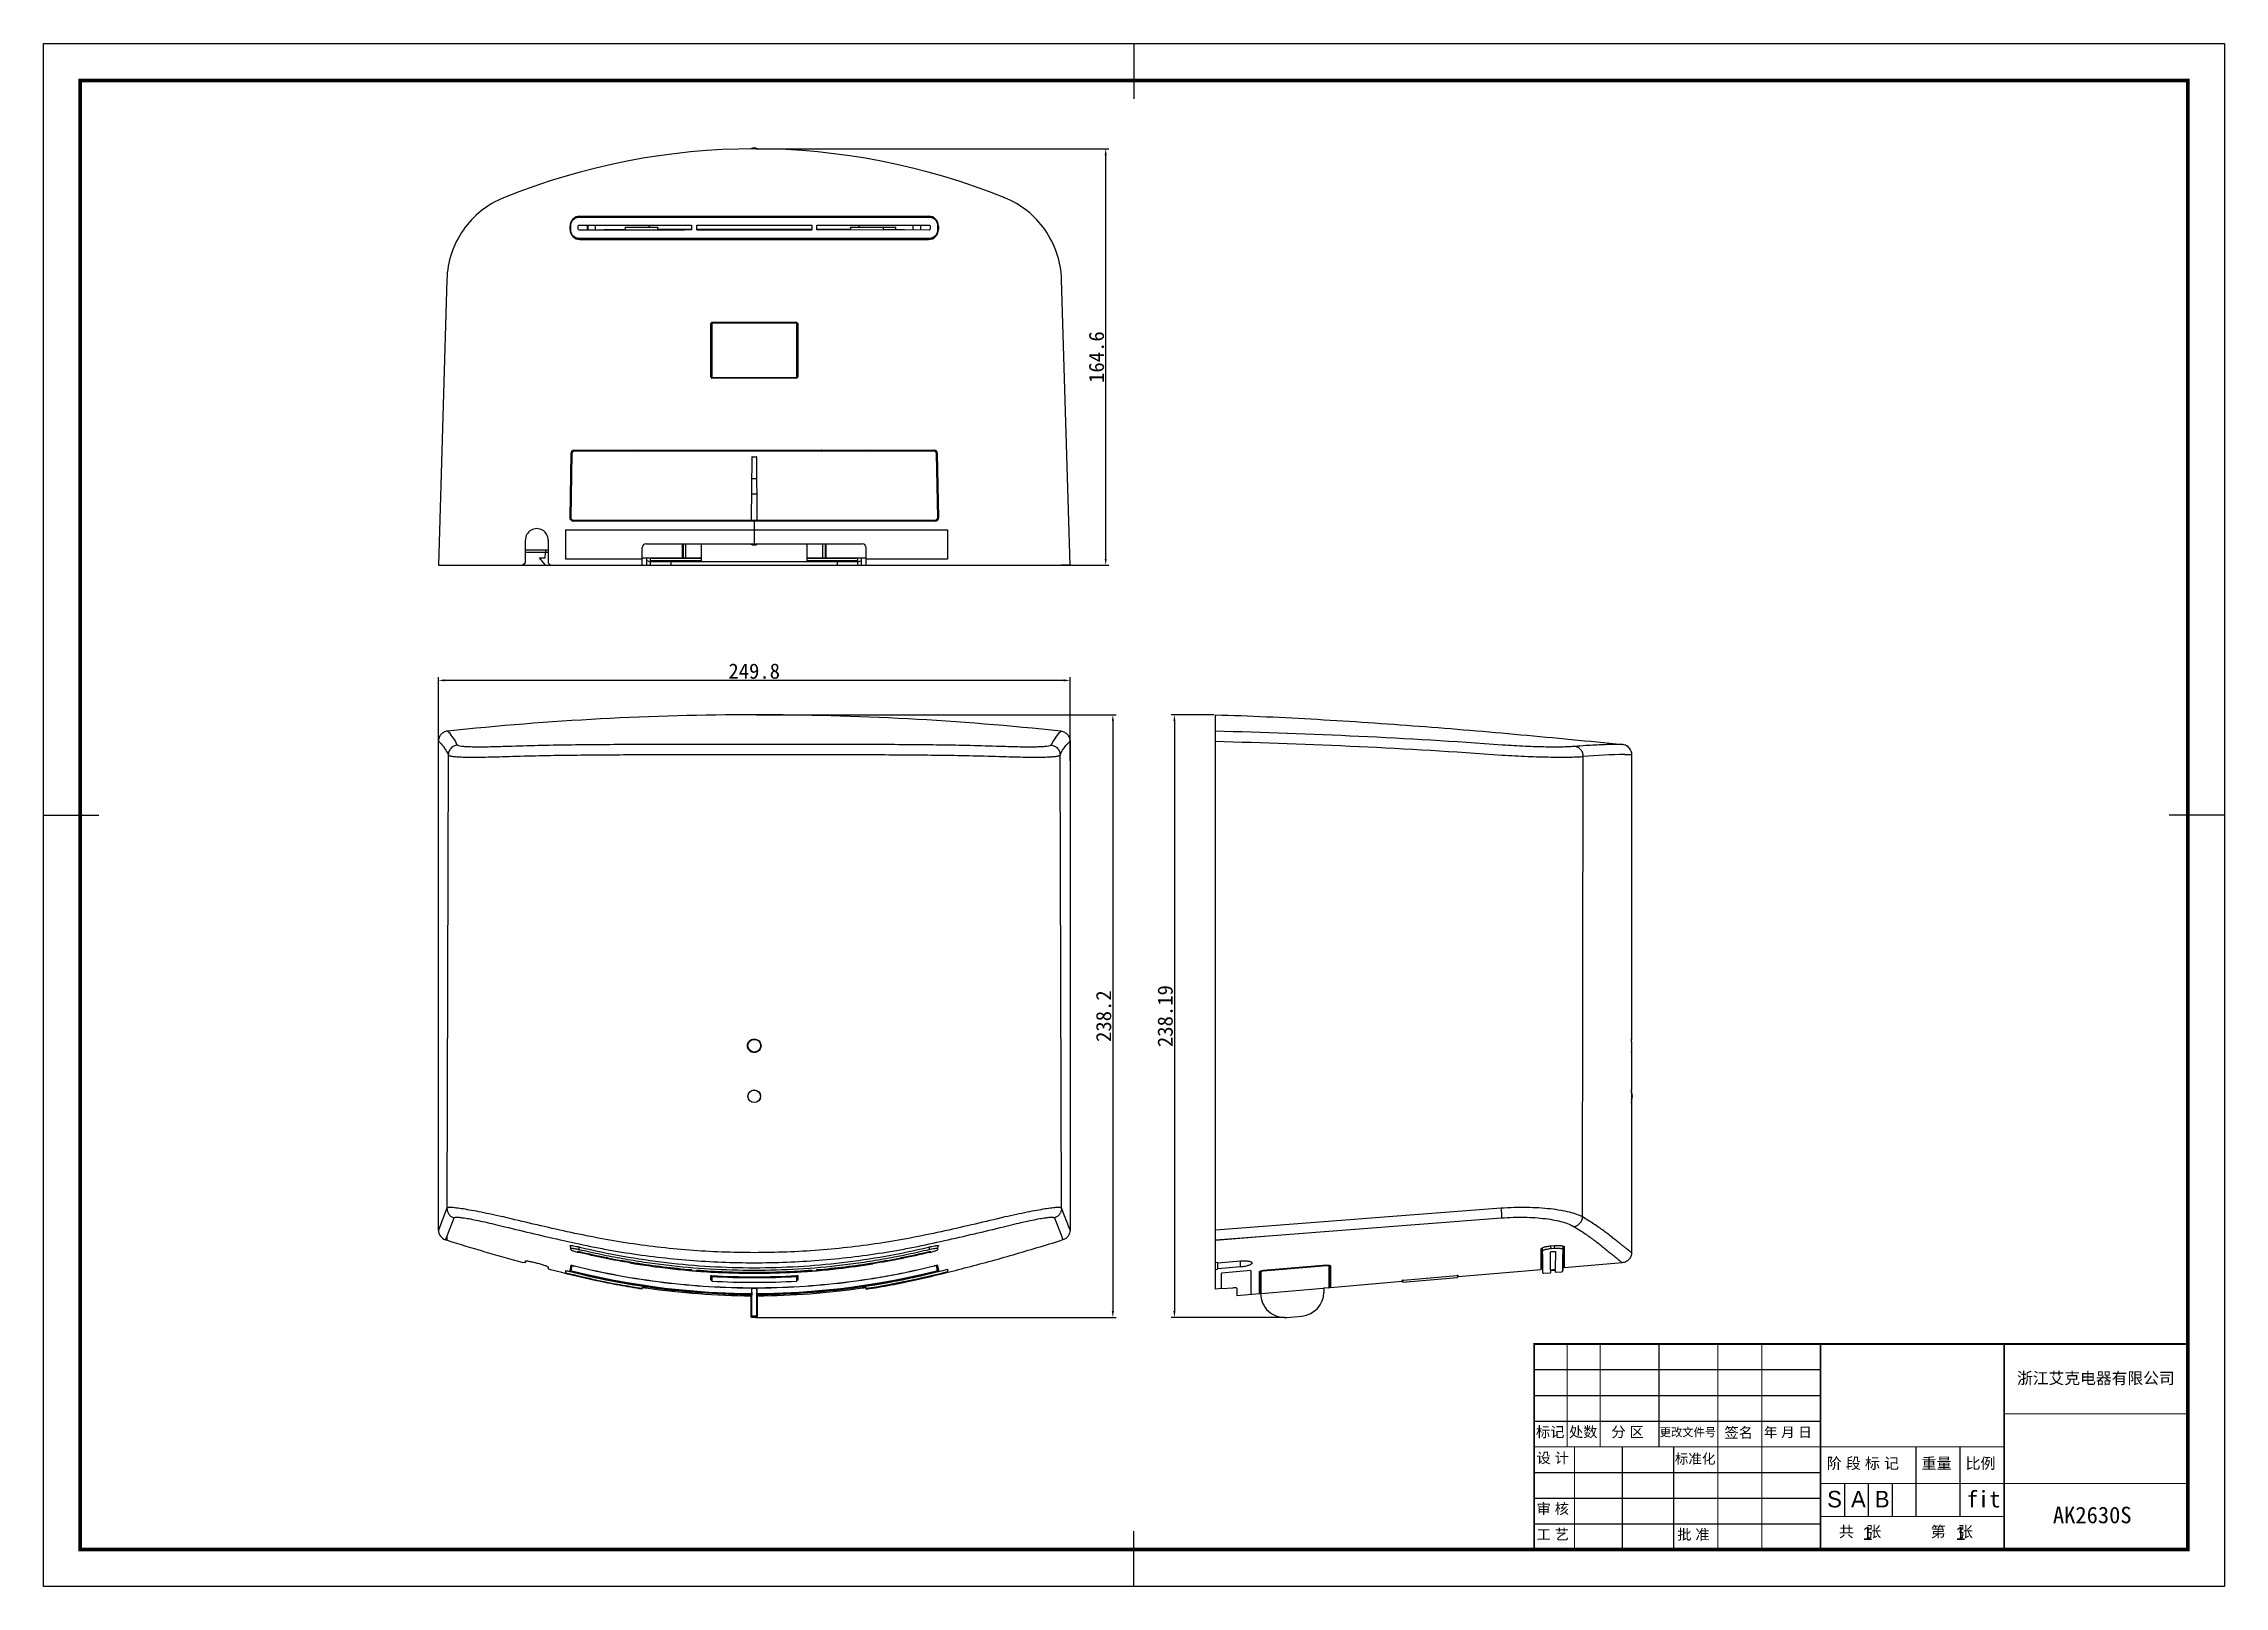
# Model space of a CAD drawing. Header units: millimetres. Extents: x 1972 to 2835, y 74 to 683.
import ezdxf

# ---------------------------------------------------------------- set-up
doc = ezdxf.new("R2010")
doc.units = ezdxf.units.MM
doc.linetypes.add('SOLID', pattern=[0])
doc.dimstyles.new('ISO-25', dxfattribs={"dimtxt": 6, "dimasz": 2.5, "dimexe": 1.25, "dimexo": 0.625, "dimtad": 1, "dimdsep": 46, "dimtxsty": 'Standard', "dimcen": 2.5, "dimclrd": 3, "dimclre": 3, "dimclrt": 3, "dimadec": 0, "dimazin": 0, "dimtfac": 1, "dimtmove": 0, "dimatfit": 3, "dimfxl": 1, "dimarcsym": 0})

msp = doc.modelspace()

# ---------------------------------------------------------------- texts
for s, insert, char_height, width, attachment_point in [('{\\fSimSun|b0|i0|c134|p2;浙江艾克电器有限公司}', (2783.82, 155.548), 4.5738, 72.6, 5), ('{\\fￋￎￌﾣﾤ|b0|i0|c134|p2;标记}', (2562.354, 136.632), 4.1382, 24.8292, 1), ('\\fￋￎￌﾣﾤ|b0|i0|c134|p2;处数', (2575.422, 136.632), 4.1382, 12.4146, 1), ('{\\fￋￎￌﾣﾤ|b0|i0|c134|p2;分 区}', (2592.18, 136.632), 4.1382, 22.0704, 1), ('\\fￋￎￌﾣﾤ|b0|i0|c134|p2;更改文件号', (2611.311, 136.068), 3.267, 30.492, 1), ('\\fￋￎￌﾣﾤ|b0|i0|c134|p2;签名', (2636.911, 136.346), 4.1382, 16.5528, 1), ('\\fￋￎￌﾣﾤ|b0|i0|c134|p2;年 月 日', (2652.524, 136.415), 3.9204, 38.80085, 1), ('\\fￋￎￌﾣﾤ|b0|i0|c134|p2;设 计', (2562.599, 126.352), 4.1382, 68.97, 1), ('\\fￋￎￌﾣﾤ|b0|i0|c134|p2;标准化', (2617.303, 125.904), 3.9204, 31.3632, 1), ('\\fￋￎￌﾣﾤ|b0|i0|c134|p2;阶 段 标 记', (2677.342, 124.33), 4.356, 72.6, 1), ('\\fￋￎￌﾣﾤ|b0|i0|c134|p2;重量', (2714.85, 124.33), 4.356, 17.424, 1), ('\\fￋￎￌﾣﾤ|b0|i0|c134|p2;比例', (2732.274, 124.33), 4.356, 17.424, 1), ('\\fￋￎￌﾣﾤ|b0|i0|c134|p2;审 核', (2562.599, 106.258), 4.1382, 33.1056, 1), ('\\fￋￎￌﾣﾤ|b0|i0|c134|p2;S', (2677.534, 111.262), 6.534, 14.157, 1), ('\\fￋￎￌﾣﾤ|b0|i0|c134|p2;A', (2686.972, 111.262), 6.534, 14.157, 1), ('\\fￋￎￌﾣﾤ|b0|i0|c134|p2;B', (2696.41, 111.262), 6.534, 14.157, 1), ('{\\fSimSun|b0|i0|c134|p2;fit}', (2732.71, 111.262), 6.534, 26.136, 1), ('{\\fSimSun|b0|i0|c134|p2;AK2630S}', (2766.829, 104.988), 6.534, 26.136, 1), ('\\fￋￎￌﾣﾤ|b0|i0|c134|p2;工 艺', (2562.599, 96.094), 4.1382, 33.1056, 1), ('\\fￋￎￌﾣﾤ|b0|i0|c134|p2;批 准', (2618.242, 96.094), 4.1382, 33.1056, 1), ('\\fￋￎￌﾣﾤ|b0|i0|c134|p2;共   张', (2682.18, 97.323), 4.356, 36.3, 1), ('\\fￋￎￌﾣﾤ|b0|i0|c134|p2;1', (2691.581, 97.104), 5.2272, 9.03765, 1), ('\\fￋￎￌﾣﾤ|b0|i0|c134|p2;第   张', (2718.48, 97.323), 4.356, 36.3, 1), ('\\fￋￎￌﾣﾤ|b0|i0|c134|p2;1', (2728.352, 97.104), 5.2272, 9.03765, 1)]:
    msp.add_mtext(s, dxfattribs=dict(insert=insert, char_height=char_height, width=width, attachment_point=attachment_point))

# ---------------------------------------------------------------- blocks, each defined once
blk = doc.blocks.new('*D10')
at = {"color": 3, "lineweight": -2}
for p, q in [((2128.27, 399.87), (2128.27, 432.9)), ((2375.6, 431.65), (2130.77, 431.65)), ((2378.1, 399.87), (2378.1, 432.9))]:
    blk.add_line(p, q, dxfattribs=at)
at = {"color": 3}
for points in [[(2130.77, 432.06), (2130.77, 431.23), (2128.27, 431.65)], [(2375.6, 432.06), (2375.6, 431.23), (2378.1, 431.65)]]:
    blk.add_solid(points, dxfattribs=at)
at = {"layer": 'Defpoints', "color": 0}
for p in [(2128.27, 431.65), (2128.27, 399.24), (2378.1, 399.24)]:
    blk.add_point(p, dxfattribs=at)
at = {"color": 3, "insert": (2253.19, 435.27), "char_height": 6, "attachment_point": 5}
blk.add_mtext('249.8', dxfattribs=at)
blk = doc.blocks.new('*D11')
at = {"color": 3, "lineweight": -2}
for p, q in [((2254.04, 418.03), (2396.28, 418.03)), ((2395.03, 415.53), (2395.03, 182.3)), ((2253.81, 179.8), (2396.28, 179.8))]:
    blk.add_line(p, q, dxfattribs=at)
at = {"color": 3}
for points in [[(2394.62, 415.53), (2395.45, 415.53), (2395.03, 418.03)], [(2394.62, 182.3), (2395.45, 182.3), (2395.03, 179.8)]]:
    blk.add_solid(points, dxfattribs=at)
at = {"layer": 'Defpoints', "color": 0}
for p in [(2253.42, 418.03), (2253.19, 179.8), (2395.03, 179.8)]:
    blk.add_point(p, dxfattribs=at)
at = {"color": 3, "insert": (2391.41, 298.92), "char_height": 6, "attachment_point": 5, "rotation": 90}
blk.add_mtext('238.2', dxfattribs=at)
blk = doc.blocks.new('*D12')
at = {"color": 3, "lineweight": -2}
for p, q in [((2253.81, 641.74), (2393.45, 641.74)), ((2392.2, 479.63), (2392.2, 639.24)), ((2354.52, 477.13), (2393.45, 477.13))]:
    blk.add_line(p, q, dxfattribs=at)
at = {"color": 3}
for points in [[(2391.79, 639.24), (2392.62, 639.24), (2392.2, 641.74)], [(2391.79, 479.63), (2392.62, 479.63), (2392.2, 477.13)]]:
    blk.add_solid(points, dxfattribs=at)
at = {"layer": 'Defpoints', "color": 0}
for p in [(2253.19, 641.74), (2392.2, 641.74), (2353.9, 477.13)]:
    blk.add_point(p, dxfattribs=at)
at = {"color": 3, "insert": (2388.58, 559.44), "char_height": 6, "attachment_point": 5, "rotation": 90}
blk.add_mtext('164.6', dxfattribs=at)
blk = doc.blocks.new('*D13')
at = {"color": 3, "lineweight": -2}
for p, q in [((2434.94, 418.03), (2418.13, 418.03)), ((2419.38, 415.53), (2419.38, 182.34)), ((2463.17, 179.84), (2418.13, 179.84))]:
    blk.add_line(p, q, dxfattribs=at)
at = {"color": 3}
for points in [[(2418.96, 415.53), (2419.8, 415.53), (2419.38, 418.03)], [(2418.96, 182.34), (2419.8, 182.34), (2419.38, 179.84)]]:
    blk.add_solid(points, dxfattribs=at)
at = {"layer": 'Defpoints', "color": 0}
for p in [(2435.57, 418.03), (2419.38, 179.84), (2463.8, 179.84)]:
    blk.add_point(p, dxfattribs=at)
at = {"color": 3, "insert": (2415.76, 298.93), "char_height": 6, "attachment_point": 5, "rotation": 90}
blk.add_mtext('238.19', dxfattribs=at)

# ---------------------------------------------------------------- dimensions: what is measured, and where the dimension line sits
for base, p1, p2, picture, middle in [((2392.203, 641.74), (2353.899, 477.132), (2253.186, 641.74), '*D12', (2388.578, 559.436)), ((2395.034, 179.803), (2253.417, 418.028), (2253.187, 179.803), '*D11', (2391.409, 298.916))]:
    dim = msp.add_linear_dim(base=base, p1=p1, p2=p2, angle=90, dimstyle='ISO-25', override={"dimdec": 1})
    dim.commit()
    dim.dimension.update_dxf_attribs({"geometry": picture, "text_midpoint": middle})
dim = msp.add_linear_dim(base=(2128.272, 431.645), p1=(2378.103, 399.244), p2=(2128.272, 399.244), dimstyle='ISO-25', override={"dimdec": 1})
dim.commit()
dim.dimension.update_dxf_attribs({"geometry": '*D10', "text_midpoint": (2253.187, 435.27)})
dim = msp.add_linear_dim(base=(2419.381, 179.839), p1=(2435.57, 418.028), p2=(2463.798, 179.839), angle=90, dimstyle='ISO-25')
dim.commit()
dim.dimension.update_dxf_attribs({"geometry": '*D13', "text_midpoint": (2415.756, 298.934)})

# ---------------------------------------------------------------- linework, layer by layer
at = {"linetype": 'SOLID'}
for p, q in [((1972.152, 683.35), (2834.64, 683.35)), ((1972.152, 73.51), (1972.152, 683.35)), ((2403.396, 683.35), (2403.396, 661.57)), ((2834.64, 683.35), (2834.64, 73.51)), ((1972.152, 378.43), (1993.932, 378.43)), ((2834.64, 378.43), (2812.86, 378.43)), ((2403.396, 73.51), (2403.396, 95.29)), ((2834.64, 73.51), (1972.152, 73.51))]:
    msp.add_line(p, q, dxfattribs=at)
at = {"color": 7, "linetype": 'Continuous'}
for p, q in [((2182.389, 614.592), (2182.399, 614.581)), ((2228.437, 614.854), (2183.766, 614.853)), ((2183.984, 614.636), (2183.766, 614.853)), ((2228.427, 614.615), (2183.984, 614.636)), ((2184.237, 615.132), (2322.137, 615.132)), ((2230.429, 614.614), (2228.427, 614.615)), ((2228.437, 615.132), (2228.437, 614.757)), ((2230.437, 614.757), (2228.437, 614.757)), ((2253.187, 614.612), (2230.429, 614.614)), ((2230.437, 614.757), (2230.437, 615.132)), ((2275.937, 614.854), (2230.437, 614.854)), ((2275.946, 614.614), (2253.187, 614.612)), ((2275.937, 615.132), (2275.937, 614.757)), ((2277.937, 614.757), (2275.937, 614.757)), ((2277.948, 614.615), (2275.946, 614.614)), ((2277.937, 614.757), (2277.937, 615.132)), ((2322.603, 614.853), (2277.937, 614.854)), ((2322.592, 614.831), (2322.39, 614.636)), ((2322.587, 614.831), (2322.609, 614.853)), ((2323.985, 614.591), (2323.976, 614.581)), ((2180.337, 609.832), (2180.337, 611.232)), ((2180.378, 611.273), (2180.497, 611.155)), ((2180.501, 609.914), (2180.378, 609.791)), ((2180.497, 611.155), (2180.501, 609.914)), ((2183.541, 610.153), (2183.538, 611.112)), ((2183.84, 606.285), (2183.818, 606.263)), ((2183.824, 606.263), (2228.437, 606.261)), ((2183.835, 606.286), (2184.006, 606.45)), ((2184.237, 605.932), (2322.137, 605.932)), ((2187.306, 609.663), (2187.306, 611.607)), ((2187.402, 611.607), (2187.402, 609.663)), ((2190.424, 609.665), (2190.444, 611.605)), ((2193.687, 609.832), (2193.687, 609.667)), ((2193.687, 609.832), (2202.187, 609.832)), ((2202.187, 610.832), (2202.187, 609.671)), ((2202.187, 610.832), (2215.055, 610.832)), ((2214.945, 609.675), (2214.945, 609.832)), ((2228.437, 609.832), (2214.945, 609.832)), ((2228.427, 606.471), (2230.429, 606.472)), ((2228.437, 611.588), (2228.437, 609.682)), ((2228.437, 606.332), (2230.437, 606.333)), ((2228.437, 606.332), (2228.437, 605.932)), ((2230.429, 606.472), (2253.187, 606.474)), ((2230.437, 609.682), (2230.437, 611.588)), ((2230.437, 611.588), (2253.189, 611.586)), ((2275.937, 609.832), (2230.437, 609.832)), ((2230.437, 609.682), (2253.187, 609.684)), ((2230.437, 605.932), (2230.437, 606.333)), ((2230.437, 606.261), (2275.937, 606.261)), ((2253.187, 609.684), (2275.937, 609.682)), ((2253.187, 606.474), (2275.946, 606.472)), ((2253.189, 611.586), (2275.937, 611.588)), ((2275.937, 611.588), (2275.937, 609.682)), ((2275.937, 606.333), (2275.937, 605.932)), ((2275.937, 606.333), (2277.937, 606.332)), ((2275.946, 606.472), (2277.948, 606.471)), ((2277.937, 609.682), (2277.937, 611.588)), ((2291.43, 609.832), (2277.937, 609.832)), ((2322.335, 609.661), (2277.937, 609.682)), ((2277.937, 605.932), (2277.937, 606.332)), ((2277.937, 606.261), (2322.557, 606.263)), ((2277.948, 606.471), (2322.369, 606.45)), ((2291.32, 610.832), (2309.187, 610.832)), ((2291.43, 609.832), (2291.43, 609.675)), ((2304.187, 610.832), (2304.187, 609.671)), ((2304.187, 609.908), (2309.187, 609.908)), ((2309.187, 609.669), (2309.187, 610.832)), ((2309.187, 609.832), (2312.687, 609.832)), ((2312.687, 609.832), (2312.687, 609.667)), ((2315.931, 611.605), (2315.951, 609.665)), ((2318.973, 611.607), (2318.973, 609.663)), ((2319.069, 609.663), (2319.069, 611.607)), ((2322.369, 606.45), (2322.557, 606.263)), ((2322.837, 611.112), (2322.834, 610.153)), ((2325.874, 609.914), (2325.878, 611.155)), ((2325.997, 609.791), (2325.874, 609.914)), ((2325.878, 611.155), (2325.997, 611.273)), ((2326.037, 611.232), (2326.037, 609.832)), ((2131.647, 590.122), (2128.273, 477.132)), ((2378.102, 477.132), (2374.728, 590.122)), ((2235.987, 551.582), (2235.987, 572.682)), ((2269.989, 572.864), (2236.388, 572.864)), ((2236.389, 572.864), (2236.389, 551.264)), ((2236.487, 573.182), (2269.887, 573.182)), ((2253.189, 573.182), (2253.189, 572.864)), ((2269.989, 551.264), (2269.989, 572.864)), ((2270.387, 572.682), (2270.387, 551.582)), ((2269.989, 551.264), (2236.389, 551.264)), ((2269.887, 551.082), (2236.487, 551.082)), ((2253.189, 551.264), (2253.189, 551.082)), ((2180.652, 521.257), (2180.212, 496.057)), ((2181.045, 521.25), (2180.605, 496.05)), ((2324.33, 522.232), (2182.045, 522.232)), ((2182.052, 522.632), (2324.323, 522.632)), ((2204.337, 522.632), (2204.33, 522.232)), ((2204.453, 522.232), (2204.46, 522.632)), ((2213.22, 522.232), (2213.234, 522.632)), ((2247.187, 522.632), (2247.187, 522.232)), ((2252.186, 519.815), (2251.971, 495.239)), ((2252.386, 520.013), (2253.989, 520.013)), ((2254.404, 495.239), (2254.189, 519.815)), ((2259.187, 522.232), (2259.187, 522.632)), ((2293.141, 522.632), (2293.154, 522.232)), ((2301.915, 522.632), (2301.922, 522.232)), ((2302.044, 522.232), (2302.037, 522.632)), ((2325.77, 496.05), (2325.33, 521.25)), ((2326.163, 496.057), (2325.723, 521.257)), ((2254.063, 511.341), (2252.312, 511.341)), ((2252.259, 505.36), (2254.115, 505.36)), ((2181.605, 495.032), (2324.77, 495.032)), ((2324.763, 494.632), (2181.612, 494.632)), ((2203.856, 495.032), (2203.849, 494.632)), ((2203.971, 494.632), (2203.978, 495.032)), ((2206.047, 495.032), (2206.04, 494.632)), ((2207.412, 495.032), (2207.419, 494.632)), ((2208.937, 494.632), (2208.944, 495.032)), ((2212.257, 494.632), (2212.271, 495.032)), ((2222.227, 495.032), (2222.213, 494.632)), ((2222.259, 494.632), (2222.273, 495.032)), ((2222.902, 495.032), (2222.916, 494.632)), ((2223.861, 494.632), (2223.847, 495.032)), ((2228.927, 495.032), (2228.913, 494.632)), ((2229.058, 494.632), (2229.072, 495.032)), ((2229.69, 495.032), (2229.703, 494.632)), ((2230.561, 494.632), (2230.547, 495.032)), ((2235.627, 495.032), (2235.613, 494.632)), ((2235.858, 494.632), (2235.872, 495.032)), ((2236.501, 495.032), (2236.515, 494.632)), ((2237.261, 494.632), (2237.247, 495.032)), ((2242.327, 495.032), (2242.313, 494.632)), ((2242.658, 494.632), (2242.672, 495.032)), ((2243.302, 495.032), (2243.316, 494.632)), ((2243.961, 494.632), (2243.947, 495.032)), ((2249.027, 495.032), (2249.013, 494.632)), ((2249.459, 494.632), (2249.473, 495.032)), ((2250.102, 495.032), (2250.116, 494.632)), ((2250.647, 495.032), (2250.661, 494.632)), ((2253.187, 494.632), (2253.187, 491.212)), ((2255.727, 495.032), (2255.713, 494.632)), ((2256.259, 494.632), (2256.264, 494.79)), ((2256.264, 494.79), (2256.273, 495.032)), ((2256.902, 495.032), (2256.916, 494.632)), ((2257.361, 494.632), (2257.347, 495.032)), ((2262.427, 495.032), (2262.413, 494.632)), ((2263.059, 494.632), (2263.073, 495.032)), ((2263.703, 495.032), (2263.717, 494.632)), ((2264.061, 494.632), (2264.047, 495.032)), ((2269.127, 495.032), (2269.113, 494.632)), ((2269.86, 494.632), (2269.874, 495.032)), ((2270.503, 495.032), (2270.517, 494.632)), ((2270.761, 494.632), (2270.747, 495.032)), ((2275.827, 495.032), (2275.813, 494.632)), ((2276.671, 494.632), (2276.685, 495.032)), ((2277.303, 495.032), (2277.317, 494.632)), ((2277.461, 494.632), (2277.447, 495.032)), ((2282.527, 495.032), (2282.513, 494.632)), ((2283.459, 494.632), (2283.473, 495.032)), ((2284.102, 495.032), (2284.116, 494.632)), ((2284.161, 494.632), (2284.147, 495.032)), ((2294.104, 495.032), (2294.118, 494.632)), ((2297.43, 495.032), (2297.437, 494.632)), ((2298.956, 494.632), (2298.963, 495.032)), ((2300.335, 494.632), (2300.328, 495.032)), ((2302.397, 495.032), (2302.404, 494.632)), ((2302.526, 494.632), (2302.519, 495.032)), ((2162.687, 478.132), (2162.687, 487.132)), ((2171.687, 483.132), (2162.687, 483.132)), ((2171.687, 487.132), (2171.687, 478.132)), ((2178.587, 491.212), (2178.587, 479.582)), ((2178.587, 491.212), (2329.617, 491.212)), ((2208.937, 477.132), (2208.937, 484.132)), ((2210.437, 485.632), (2295.937, 485.632)), ((2224.686, 485.632), (2224.686, 480.132)), ((2225.186, 480.132), (2225.186, 485.632)), ((2226.186, 480.132), (2226.186, 485.632)), ((2232.187, 485.632), (2232.187, 478.632)), ((2253.187, 491.212), (2253.186, 485.632)), ((2274.187, 478.632), (2274.187, 485.632)), ((2280.189, 485.632), (2280.189, 480.132)), ((2281.189, 485.632), (2281.189, 480.132)), ((2281.689, 480.132), (2281.689, 485.632)), ((2297.437, 477.132), (2297.437, 484.132)), ((2329.617, 491.212), (2329.617, 479.582)), ((2128.272, 477.132), (2374.669, 477.132)), ((2162.687, 478.132), (2161.687, 477.132)), ((2171.687, 482.15), (2162.687, 482.15)), ((2168.183, 480.131), (2170.58, 480.133)), ((2168.184, 480.132), (2170.566, 477.132)), ((2170.58, 480.132), (2170.589, 482.15)), ((2172.687, 477.132), (2171.687, 478.132)), ((2172.187, 477.132), (2172.19, 477.63)), ((2208.937, 479.582), (2178.587, 479.582)), ((2208.937, 480.132), (2232.187, 480.132)), ((2210.687, 477.132), (2210.74, 480.132)), ((2212.187, 477.132), (2212.187, 480.132)), ((2232.187, 479.77), (2212.187, 479.77)), ((2212.187, 479.089), (2232.187, 479.089)), ((2212.187, 478.632), (2294.187, 478.632)), ((2220.187, 478.632), (2220.187, 477.132)), ((2274.187, 480.132), (2297.437, 480.132)), ((2294.187, 479.77), (2274.187, 479.77)), ((2274.187, 479.089), (2294.187, 479.089)), ((2286.187, 477.132), (2286.187, 478.632)), ((2294.187, 477.132), (2294.187, 480.132)), ((2295.687, 477.132), (2295.635, 480.132)), ((2329.617, 479.582), (2297.437, 479.582)), ((2375.301, 477.131), (2374.67, 477.132)), ((2378.103, 477.132), (2375.301, 477.132)), ((2435.57, 190.987), (2435.57, 418.027)), ((2128.272, 214.346), (2128.272, 407.594)), ((2378.103, 407.593), (2378.103, 214.346)), ((2132.212, 402.133), (2131.653, 222.971)), ((2374.722, 222.971), (2374.162, 402.133)), ((2580.84, 219.521), (2581.103, 401.545)), ((2597.477, 402.32), (2600.177, 402.32)), ((2599.899, 403.785), (2599.735, 404.146)), ((2599.899, 403.786), (2599.899, 403.785)), ((2600.177, 402.32), (2600.177, 289.927)), ((2600.169, 288.96), (2600.177, 289.894)), ((2600.173, 284.951), (2600.174, 284.896)), ((2600.177, 289.928), (2600.174, 289.554)), ((2600.177, 284.529), (2600.174, 284.903)), ((2600.174, 284.896), (2600.176, 284.652)), ((2600.176, 284.652), (2600.177, 284.563)), ((2600.177, 289.894), (2600.177, 289.928)), ((2600.177, 284.563), (2600.177, 284.529)), ((2600.177, 284.53), (2600.177, 269.927)), ((2600.169, 268.96), (2600.177, 269.894)), ((2600.177, 269.928), (2600.174, 269.554)), ((2600.177, 269.894), (2600.177, 269.928)), ((2600.173, 264.951), (2600.174, 264.896)), ((2600.177, 264.529), (2600.174, 264.903)), ((2600.174, 264.896), (2600.176, 264.652)), ((2600.176, 264.652), (2600.177, 264.563)), ((2600.177, 264.563), (2600.177, 264.529)), ((2600.177, 264.53), (2600.177, 205.419)), ((2131.647, 222.969), (2128.273, 214.347)), ((2131.707, 212.125), (2134.461, 219.154)), ((2371.914, 219.154), (2374.668, 212.125)), ((2378.102, 214.346), (2374.728, 222.969)), ((2548.559, 222.969), (2435.57, 214.347)), ((2456.635, 212.125), (2548.766, 219.154)), ((2131.074, 210.519), (2131.705, 212.124)), ((2131.074, 210.519), (2131.706, 210.322)), ((2131.705, 210.322), (2131.705, 212.124)), ((2180.337, 208.097), (2180.337, 208.217)), ((2180.457, 208.221), (2180.501, 206.95)), ((2183.984, 206.592), (2183.947, 207.677)), ((2322.429, 207.677), (2322.39, 206.592)), ((2325.874, 206.95), (2325.918, 208.221)), ((2326.037, 208.217), (2326.037, 208.097)), ((2374.67, 212.124), (2375.301, 210.519)), ((2375.301, 210.519), (2374.67, 210.322)), ((2435.568, 210.519), (2456.635, 212.124)), ((2435.57, 210.322), (2456.635, 212.124)), ((2564.7, 207.122), (2564.698, 204.823)), ((2564.842, 207.284), (2564.887, 205.972)), ((2568.27, 208.097), (2569.67, 208.217)), ((2568.351, 206.95), (2568.311, 208.099)), ((2569.592, 207.057), (2568.351, 206.95)), ((2569.632, 208.218), (2569.592, 207.057)), ((2573.074, 206.592), (2573.122, 207.981)), ((2573.292, 206.274), (2573.291, 207.895)), ((2573.57, 207.612), (2573.57, 199.47)), ((2162.687, 201.376), (2161.687, 201.561)), ((2162.687, 201.376), (2162.687, 202.146)), ((2171.687, 199.772), (2171.687, 199.002)), ((2172.687, 198.659), (2171.687, 199.002)), ((2178.587, 198.378), (2178.587, 197.382)), ((2180.359, 199.075), (2180.212, 198.392)), ((2180.652, 200.441), (2180.359, 199.075)), ((2180.501, 206.95), (2180.501, 206.945)), ((2180.501, 206.945), (2180.512, 206.862)), ((2181.028, 200.427), (2180.605, 198.459)), ((2180.605, 200.221), (2180.605, 198.458)), ((2180.605, 198.459), (2180.605, 198.458)), ((2180.605, 198.458), (2180.605, 198.458)), ((2180.757, 198.266), (2180.79, 198.419)), ((2180.79, 198.419), (2181.197, 200.314)), ((2181.005, 206.368), (2181.181, 206.293)), ((2181.998, 200.185), (2182.008, 200.228)), ((2181.998, 200.185), (2182.042, 200.174)), ((2183.189, 205.678), (2183.666, 205.558)), ((2183.541, 205.859), (2183.538, 205.942)), ((2183.666, 205.558), (2183.894, 205.503)), ((2183.895, 205.504), (2183.894, 205.503)), ((2184.04, 205.698), (2184.034, 205.866)), ((2228.437, 198.704), (2228.437, 198.541)), ((2230.437, 198.38), (2230.437, 198.543)), ((2275.937, 198.543), (2275.937, 198.38)), ((2277.937, 198.541), (2277.937, 198.704)), ((2322.335, 205.698), (2322.341, 205.866)), ((2322.48, 205.503), (2322.685, 205.552)), ((2322.48, 205.504), (2322.48, 205.503)), ((2322.69, 205.795), (2322.528, 205.747)), ((2322.685, 205.552), (2323.163, 205.672)), ((2322.797, 205.834), (2322.69, 205.795)), ((2322.837, 205.942), (2322.834, 205.859)), ((2324.333, 200.174), (2324.377, 200.185)), ((2324.377, 200.185), (2324.367, 200.228)), ((2324.683, 200.254), (2324.939, 200.303)), ((2325.178, 200.314), (2325.585, 198.419)), ((2325.77, 198.459), (2325.347, 200.427)), ((2325.585, 198.419), (2325.618, 198.266)), ((2326.016, 199.075), (2325.723, 200.441)), ((2325.759, 198.393), (2325.77, 198.458)), ((2325.77, 198.458), (2325.77, 200.221)), ((2325.77, 198.458), (2325.77, 198.459)), ((2325.77, 198.458), (2325.77, 198.458)), ((2325.874, 206.944), (2325.874, 206.95)), ((2326.163, 198.392), (2326.016, 199.075)), ((2329.617, 198.833), (2329.617, 197.838)), ((2436.57, 201.376), (2435.57, 201.561)), ((2435.57, 198.659), (2436.57, 199.002)), ((2436.57, 201.376), (2445.57, 202.146)), ((2436.57, 199.002), (2436.57, 201.376)), ((2445.57, 199.772), (2436.57, 199.002)), ((2449.65, 198.378), (2438.02, 197.382)), ((2445.57, 199.772), (2445.57, 202.146)), ((2449.65, 198.378), (2449.65, 188.866)), ((2454.5, 198.266), (2454.493, 198.391)), ((2479.694, 200.441), (2454.494, 198.392)), ((2454.5, 198.266), (2479.7, 200.314)), ((2479.7, 200.314), (2479.693, 200.439)), ((2480.486, 200.185), (2480.487, 191.504)), ((2480.67, 191.704), (2480.67, 200.378)), ((2480.682, 200.42), (2480.806, 200.394)), ((2481.07, 200.218), (2481.07, 191.554)), ((2564.37, 198.682), (2531.62, 195.88)), ((2564.37, 198.682), (2564.37, 206.763)), ((2564.77, 202.776), (2564.37, 202.742)), ((2564.37, 202.579), (2564.77, 202.613)), ((2564.742, 202.608), (2564.37, 202.576)), ((2564.698, 204.832), (2564.77, 202.776)), ((2564.742, 202.612), (2564.912, 197.757)), ((2564.77, 202.776), (2564.77, 202.613)), ((2564.887, 205.972), (2564.894, 203.754)), ((2564.894, 203.754), (2564.898, 202.575)), ((2564.898, 202.575), (2564.898, 202.324)), ((2564.898, 202.324), (2564.912, 197.757)), ((2570.026, 198.704), (2568.119, 198.541)), ((2568.12, 198.38), (2570.025, 198.543)), ((2568.12, 198.38), (2568.122, 197.505)), ((2568.59, 205.859), (2569.55, 205.942)), ((2570.025, 198.543), (2570.023, 197.667)), ((2570.047, 205.866), (2570.026, 198.704)), ((2573.223, 203.333), (2573.049, 198.368)), ((2573.049, 198.368), (2573.064, 203.283)), ((2573.064, 203.283), (2573.074, 206.592)), ((2573.194, 203.334), (2573.195, 203.497)), ((2573.194, 203.334), (2573.57, 203.366)), ((2573.292, 206.274), (2573.195, 203.497)), ((2573.57, 203.529), (2573.195, 203.497)), ((2573.57, 203.364), (2573.223, 203.334)), ((2596.519, 201.433), (2573.57, 199.47)), ((2180.125, 197.999), (2180.484, 197.911)), ((2180.484, 197.911), (2181.483, 197.668)), ((2180.914, 198.183), (2181.016, 198.149)), ((2181.558, 197.999), (2181.557, 197.998)), ((2181.641, 197.978), (2181.558, 197.999)), ((2181.612, 197.998), (2181.612, 197.929)), ((2199.779, 194.067), (2199.454, 194.127)), ((2208.937, 190.987), (2208.838, 191.002)), ((2208.937, 191.192), (2208.87, 191.202)), ((2208.937, 190.987), (2208.937, 191.581)), ((2228.606, 198.299), (2228.405, 198.315)), ((2235.987, 194.531), (2235.987, 196.337)), ((2236.389, 196.354), (2236.389, 194.175)), ((2252.186, 191.315), (2251.971, 189.213)), ((2252.186, 189.826), (2252.186, 191.315)), ((2252.386, 191.331), (2253.187, 191.33)), ((2253.187, 191.33), (2253.989, 191.331)), ((2254.189, 191.315), (2254.189, 189.826)), ((2254.404, 189.213), (2254.189, 191.315)), ((2269.989, 194.175), (2269.989, 196.354)), ((2270.387, 196.337), (2270.387, 194.531)), ((2277.97, 198.315), (2277.783, 198.3)), ((2297.437, 190.987), (2297.437, 191.582)), ((2297.437, 190.987), (2297.538, 191.002)), ((2297.505, 191.203), (2297.438, 191.192)), ((2307.178, 194.176), (2306.641, 194.076)), ((2324.817, 197.999), (2324.756, 197.984)), ((2324.763, 197.998), (2324.763, 197.929)), ((2324.817, 197.999), (2324.818, 197.998)), ((2324.893, 197.669), (2325.894, 197.912)), ((2325.894, 197.912), (2326.252, 198)), ((2438.02, 191.194), (2435.57, 190.987)), ((2438.019, 191.196), (2438.02, 197.382)), ((2438.02, 191.192), (2442.57, 191.581)), ((2444.07, 191.438), (2444.07, 188.388)), ((2453.07, 189.158), (2453.07, 197.929)), ((2453.47, 195.093), (2453.07, 197.059)), ((2453.47, 189.303), (2453.47, 198.193)), ((2478.253, 191.315), (2453.676, 189.213)), ((2453.679, 189.213), (2453.686, 197.999)), ((2478.451, 191.331), (2478.253, 191.315)), ((2480.487, 191.504), (2478.451, 191.33)), ((2478.451, 191.331), (2478.451, 189.826)), ((2509.52, 193.989), (2481.07, 191.554)), ((2509.52, 193.989), (2509.52, 194.46)), ((2509.691, 194.496), (2510.02, 194.531)), ((2509.702, 193.702), (2531.302, 195.551)), ((2509.702, 193.702), (2509.702, 194.496)), ((2510.02, 194.531), (2531.12, 196.337)), ((2531.302, 196.349), (2531.302, 195.551)), ((2531.62, 196.351), (2531.62, 195.88)), ((2565.454, 197.276), (2568.122, 197.505)), ((2570.023, 197.667), (2572.592, 197.887)), ((2251.971, 189.213), (2251.926, 189.213)), ((2251.971, 189.213), (2251.971, 189.213)), ((2251.973, 187.451), (2251.971, 189.213)), ((2251.974, 187.069), (2251.973, 187.451)), ((2251.978, 185.631), (2251.974, 187.069)), ((2251.979, 185.431), (2251.978, 185.631)), ((2251.987, 183.767), (2251.986, 183.93)), ((2251.998, 182.404), (2251.998, 182.436)), ((2252.011, 181.278), (2252.011, 181.292)), ((2254.364, 181.295), (2254.363, 181.271)), ((2254.377, 182.44), (2254.377, 182.382)), ((2254.388, 183.871), (2254.388, 183.822)), ((2254.402, 187.464), (2254.401, 187.101)), ((2254.404, 189.213), (2254.402, 187.464)), ((2254.404, 189.213), (2254.404, 189.213)), ((2254.451, 189.213), (2254.404, 189.213)), ((2453.07, 189.158), (2444.07, 188.388)), ((2453.47, 189.303), (2453.503, 189.303)), ((2252.112, 180.561), (2252.06, 180.039)), ((2252.252, 179.803), (2252.259, 179.839)), ((2254.123, 179.803), (2252.252, 179.803)), ((2252.259, 179.839), (2252.312, 180.362)), ((2254.063, 180.362), (2252.312, 180.362)), ((2254.063, 180.362), (2254.115, 179.839)), ((2254.115, 179.839), (2254.123, 179.803)), ((2254.315, 180.039), (2254.263, 180.561)), ((2463.798, 179.839), (2469.779, 180.362))]:
    msp.add_line(p, q, dxfattribs=at)
for p, q in [((2561.664, 159.178), (2674.92, 159.178)), ((2561.664, 149.014), (2674.92, 149.014)), ((2561.664, 138.85), (2674.92, 138.85)), ((2561.664, 118.522), (2674.92, 118.522)), ((2684.358, 114.166), (2684.358, 101.098)), ((2693.796, 114.166), (2693.796, 101.098)), ((2703.234, 114.166), (2703.234, 101.098)), ((2561.664, 108.358), (2674.92, 108.358)), ((2561.664, 98.194), (2674.92, 98.194))]:
    msp.add_line(p, q)
at = {"linetype": 'SOLID', "const_width": 1.452}
msp.add_lwpolyline([(1986.672, 88.03), (2820.12, 88.03), (2820.12, 668.83), (1986.672, 668.83)], close=True, dxfattribs=at)
at = {"color": 7, "linetype": 'Continuous'}
for points in [[(2599.735, 404.147), (2599.317, 404.798), (2598.811, 405.33), (2598.248, 405.742), (2597.67, 406.031), (2597.145, 406.201), (2596.765, 406.277), (2596.578, 406.3)], [(2180.512, 206.862), (2180.607, 206.649), (2180.736, 206.521), (2180.862, 206.439), (2181.005, 206.368)], [(2180.605, 198.458), (2180.613, 198.402), (2180.658, 198.32), (2180.712, 198.273), (2180.766, 198.243), (2180.832, 198.214), (2180.914, 198.183)], [(2181.181, 206.293), (2181.4, 206.21), (2181.665, 206.119), (2181.979, 206.018), (2182.339, 205.91), (2182.744, 205.796), (2183.189, 205.678)], [(2323.163, 205.672), (2323.609, 205.79), (2324.016, 205.905), (2324.379, 206.013), (2324.695, 206.114), (2324.962, 206.205), (2325.183, 206.288)], [(2325.183, 206.288), (2325.362, 206.364), (2325.505, 206.435), (2325.633, 206.515)], [(2325.25, 198.115), (2325.368, 198.152), (2325.466, 198.185), (2325.545, 198.215), (2325.607, 198.242), (2325.658, 198.27), (2325.711, 198.312), (2325.759, 198.393)], [(2325.633, 206.515), (2325.761, 206.64), (2325.86, 206.849), (2325.873, 206.944)], [(2181.016, 198.149), (2181.139, 198.111), (2181.279, 198.071), (2181.434, 198.029), (2181.557, 197.998)], [(2181.557, 197.998), (2199.547, 194.109), (2217.519, 191.366), (2235.169, 189.761), (2251.971, 189.212)], [(2254.404, 189.212), (2271.198, 189.76), (2288.838, 191.364), (2306.82, 194.108), (2324.818, 197.998)], [(2324.817, 197.998), (2324.96, 198.035), (2325.113, 198.076), (2325.25, 198.115)]]:
    msp.add_lwpolyline(points, dxfattribs=at)
for points, const_width in [([(2561.664, 88.03), (2561.664, 169.342), (2820.12, 169.342)], 0.726), ([(2574.732, 169.342), (2574.732, 128.686)], 0.436), ([(2587.8, 169.342), (2587.8, 128.686)], 0.436), ([(2611.032, 169.342), (2611.032, 128.686)], 0.436), ([(2634.264, 169.342), (2634.264, 88.03)], 0.436), ([(2651.688, 169.342), (2651.688, 88.03)], 0.436), ([(2674.92, 169.342), (2674.92, 88.03)], 0.726), ([(2747.52, 169.342), (2747.52, 88.03)], 0.726), ([(2747.52, 141.754), (2820.12, 141.754)], 0.436), ([(2561.664, 128.686), (2747.52, 128.686)], 0.436), ([(2577.636, 128.686), (2577.636, 88.03)], 0.436), ([(2596.512, 128.686), (2596.512, 88.03)], 0.436), ([(2616.84, 128.686), (2616.84, 88.03)], 0.436), ([(2712.672, 128.686), (2712.672, 101.098)], 0.436), ([(2730.096, 128.686), (2730.096, 101.098)], 0.436), ([(2674.92, 114.166), (2820.12, 114.166)], 0.436), ([(2674.92, 101.098), (2747.52, 101.098)], 0.436)]:
    msp.add_lwpolyline(points, dxfattribs=dict(const_width=const_width))
for centre, radius in [((2253.187, 287.228), 2.5), ((2253.187, 267.228), 2.5), ((2253.187, 267.228), 2.448)]:
    msp.add_circle(centre, radius, dxfattribs=at)
for centre, radius, start, end in [((2253.186, 378.124), 263.616, 67.91759, 112.081898), ((2253.187, 639.632), 2.5, 57.593845, 122.407426), ((2184.237, 611.232), 3.9, 90, 180), ((2183.739, 611.484), 3.374, 113.393155, 125.39175), ((2322.137, 611.232), 3.9, 0, 90), ((2322.635, 611.483), 3.376, 54.339202, 66.607827), ((2184.237, 609.832), 3.9, 180, 270), ((2183.95, 611.163), 3.453, 179.207916, 180.143423), ((2183.92, 609.923), 3.419, 180.153023, 181.137097), ((2216.437, 609.832), 5, 159.269575, 168.463041), ((2219.554, 609.83), 4.609, 167.439695, 179.970487), ((2286.821, 609.83), 4.609, 0.029513, 12.560305), ((2289.937, 609.832), 5, 11.536959, 20.729978), ((2322.137, 609.832), 3.9, 270, 0), ((2322.454, 609.923), 3.42, 358.86018, 359.847001), ((2322.416, 611.162), 3.462, 359.869572, 0.798366), ((2236.487, 572.682), 0.5, 90, 180), ((2269.887, 572.682), 0.5, 0, 90), ((2236.487, 551.582), 0.5, 180, 270), ((2269.887, 551.582), 0.5, 270, 0), ((2182.052, 521.232), 1.4, 90, 179), ((2182.045, 521.232), 1, 90, 179), ((2207.512, 521.632), 1, 90, 142.435063), ((2252.386, 519.813), 0.2, 89.999844, 179.504205), ((2253.989, 519.813), 0.2, 0.494772, 90.000623), ((2281.774, 527.207), 5.359, 238.678148, 240.326095), ((2285.278, 533.866), 12.885, 243.283429, 243.457058), ((2289.159, 541.686), 21.615, 243.518652, 244.163025), ((2298.863, 521.632), 1, 37.57354, 90.059168), ((2324.323, 521.232), 1.4, 1, 90), ((2324.33, 521.232), 1, 1, 90), ((2167.187, 487.132), 4.5, 0, 180.000007), ((2181.612, 496.032), 1.4, 179, 270), ((2181.605, 496.032), 1, 179, 269.999999), ((2252.171, 495.232), 0.2, 236.680918, 269.998726), ((2254.204, 495.232), 0.2, 270.001691, 316.019462), ((2324.763, 496.032), 1.4, 270, 1), ((2324.77, 496.032), 1, 270, 1), ((2210.437, 484.132), 1.5, 90, 180), ((2295.937, 484.132), 1.5, 0, 90), ((2212.316, 482.132), 3.5, 242.746552, 267.884781), ((2294.059, 482.132), 3.5, 272.115219, 297.253448), ((2253.133, -722.875), 1140.904, 89.997256, 96.102072), ((2253.417, -719.591), 1137.619, 83.889267, 90.011565), ((2596.172, 402.3), 4.02, 67.761342, 84.150002), ((2596.197, 402.368), 3.948, 66.959926, 67.716517), ((2596.17, 402.313), 4.009, 51.944368, 66.913834), ((2596.18, 402.328), 3.991, 49.945785, 51.926198), ((2596.148, 402.293), 4.039, 35.2307, 49.91232), ((2599.729, 181.383), 220.948, 90.584053, 94.835632), ((2596.181, 402.319), 3.997, 30.735612, 35.202008), ((2596.171, 402.314), 4.008, 21.549233, 30.730457), ((2867.588, 287.215), 267.425, 179.626258, 179.997164), ((2861.914, 287.225), 261.75, 179.999197, 180.374177), ((2870.704, 287.278), 270.541, 180.373266, 180.502885), ((2867.589, 267.215), 267.426, 179.626259, 179.997164), ((2598.07, 267.228), 2.5, 327.321058, 32.678772), ((2861.915, 267.225), 261.752, 179.999197, 180.374176), ((2870.708, 267.278), 270.545, 180.373265, 180.502882), ((2377.471, 995.613), 822.851, 252.62193, 254.797015), ((2577.331, 206.131), 4.042, 161.537121, 177.970374), ((2315.913, 752.569), 570.953, 256.082796, 256.241725), ((2180.805, 198.46), 0.2, 201.834978, 256.16789), ((2181.245, 200.508), 0.2, 206.092497, 256.184111), ((2182.696, 200.239), 5.784, 76.595665, 78.652842), ((2185.4, 211.455), 5.915, 254.786264, 256.705844), ((2253.484, 495.415), 298.158, 260.454849, 263.548933), ((2253.135, 492.442), 295.164, 263.551276, 265.193762), ((2253.18, 493.547), 295.879, 265.591556, 270.001615), ((2253.182, 493.546), 296.041, 265.593754, 270.001128), ((2253.193, 493.544), 296.04, 269.99886, 274.40626), ((2253.196, 493.512), 295.844, 269.99857, 274.408618), ((2253.239, 492.441), 295.164, 274.806241, 276.446463), ((2252.827, 495.859), 298.606, 276.451526, 279.097429), ((2320.88, 211.835), 6.307, 283.3342, 283.745903), ((2320.89, 211.797), 6.267, 283.744537, 284.195606), ((2321.038, 211.217), 5.669, 284.178853, 285.23646), ((2326.721, 190.582), 9.884, 101.896903, 103.71778), ((2325.13, 200.508), 0.2, 283.855761, 333.928304), ((2325.571, 198.46), 0.199, 330.583076, 359.957429), ((2170.375, 834.395), 655.208, 283.762857, 284.066062), ((2185.494, 213.976), 16.51, 254.825011, 256.154723), ((2185.639, 214.543), 17.095, 256.139808, 256.376915), ((2258.458, 510.191), 321.524, 256.17749, 259.42559), ((2252.168, 478.565), 289.281, 259.566046, 263.061426), ((2253.385, 487.422), 299.035, 261.742629, 269.729242), ((2253.953, 491.535), 302.422, 262.999824, 263.26167), ((2253.156, 486.036), 296.817, 263.046286, 263.257668), ((2253.39, 488.018), 298.812, 263.257733, 266.450337), ((2253.174, 484.645), 295.488, 263.254841, 266.375722), ((2253.14, 492.493), 295.216, 265.232866, 265.585955), ((2253.14, 492.489), 295.212, 265.585978, 266.876726), ((2253.089, 483.91), 294.749, 266.383266, 266.637736), ((2253.297, 486.565), 297.356, 266.450847, 266.641712), ((2253.192, 494.537), 298.986, 266.77813, 269.999365), ((2253.195, 492.712), 299.009, 266.777991, 269.9988), ((2236.16, 190.55), 5.81, 86.768992, 87.657632), ((2253.186, 492.207), 296.328, 266.769539, 270.000202), ((2253.18, 493.372), 296.095, 266.878182, 270.001406), ((2253.195, 493.372), 296.096, 269.998599, 273.119422), ((2253.19, 492.178), 296.298, 269.999557, 273.23062), ((2253.189, 494.609), 299.058, 270.000067, 273.220456), ((2253.192, 492.718), 299.015, 269.999433, 273.220248), ((2253.113, 485.682), 297.294, 270.248656, 278.282132), ((2253.235, 492.489), 295.212, 273.120875, 274.416674), ((2270.215, 190.552), 5.808, 92.311493, 93.231173), ((2269.586, 198.494), 2.589, 279.267388, 280.876642), ((2253.088, 486.446), 297.237, 273.363383, 273.548154), ((2253.286, 483.912), 294.751, 273.360649, 273.615549), ((2252.959, 488.255), 299.051, 273.551373, 276.777943), ((2253.201, 484.638), 295.481, 273.623064, 276.741831), ((2253.235, 492.493), 295.216, 274.416697, 274.769916), ((2252.424, 491.518), 302.404, 276.73503, 276.997018), ((2252.999, 488.041), 298.834, 276.775219, 277.034695), ((2254.296, 477.946), 288.656, 277.024432, 280.447839), ((2247.795, 510.777), 322.122, 280.623193, 283.822738), ((2320.737, 214.541), 17.093, 283.623087, 283.86021), ((2320.879, 213.98), 16.515, 283.845424, 285.171445), ((2325.57, 198.46), 0.2, 283.863297, 330.544759), ((2468.951, 189.826), 9.5, 275, 0), ((2480.47, 191.704), 0.2, 274.833004, 359.976558), ((2510.12, 191.331), 3.194, 97.711402, 98.558907), ((2531.823, 188.132), 8.235, 93.753722, 94.899923), ((2565.411, 197.775), 0.5, 181.995364, 274.817299), ((2572.55, 198.385), 0.5, 274.855419, 358.004706), ((2253.184, 485.608), 296.449, 266.638585, 269.765459), ((2253.212, 484.903), 295.692, 266.639425, 269.750913), ((2925.704, 188.063), 673.731, 180.223858, 180.35154), ((2667.549, 186.371), 415.57, 180.359045, 180.542563), ((2456.822, 184.278), 204.833, 180.524212, 180.83532), ((2020.615, 184.62), 233.772, 359.184981, 359.451411), ((1795.692, 186.711), 458.705, 359.466542, 359.639114), ((1431.276, 188.787), 823.127, 359.657829, 359.882667), ((2253.191, 485.608), 296.45, 270.234544, 273.359803), ((2253.162, 484.974), 295.763, 270.24988, 273.365855), ((2462.97, 189.303), 9.5, 180, 275)]:
    msp.add_arc(centre, radius, start, end, dxfattribs=at)
for points, knots in [([(2154.084, 622.403), (2150.922, 621.12), (2144.901, 617.609), (2137.721, 609.981), (2132.98, 600.563), (2131.748, 593.6), (2131.644, 590.122)], [0, 0, 0, 0, 0.2469975, 0.4965811, 0.7481299, 1, 1, 1, 1]), ([(2153.913, 622.161), (2153.922, 622.192), (2153.953, 622.286), (2154.02, 622.377), (2154.084, 622.403)], [0, 0, 0, 0, 0.3154507, 1, 1, 1, 1]), ([(2374.731, 590.122), (2374.627, 593.6), (2373.395, 600.563), (2368.653, 609.982), (2361.474, 617.609), (2355.452, 621.121), (2352.29, 622.403)], [0, 0, 0, 0, 0.2518701, 0.503419, 0.7530026, 1, 1, 1, 1]), ([(2352.458, 622.172), (2352.45, 622.2), (2352.419, 622.291), (2352.353, 622.378), (2352.29, 622.403)], [0, 0, 0, 0, 0.3057832, 1, 1, 1, 1]), ([(2183.984, 614.636), (2183.54, 614.636), (2182.638, 614.463), (2181.483, 613.713), (2180.696, 612.573), (2180.504, 611.663), (2180.498, 611.211)], [0, 0, 0, 0, 0.2476798, 0.4972109, 0.7484026, 1, 1, 1, 1]), ([(2183.766, 614.853), (2183.655, 614.854), (2183.189, 614.837), (2182.725, 614.722), (2182.399, 614.581)], [0, 0, 0, 0, 0.2381409, 1, 1, 1, 1]), ([(2184.02, 615.077), (2184, 615.046), (2183.938, 614.952), (2183.842, 614.866), (2183.766, 614.853)], [0, 0, 0, 0, 0.3227978, 1, 1, 1, 1]), ([(2322.39, 614.636), (2318.724, 614.634), (2303.91, 614.623), (2289.095, 614.617), (2277.948, 614.615)], [0, 0, 0, 0, 0.2475157, 1, 1, 1, 1]), ([(2322.356, 615.077), (2322.375, 615.045), (2322.438, 614.952), (2322.533, 614.866), (2322.609, 614.853)], [0, 0, 0, 0, 0.3226488, 1, 1, 1, 1]), ([(2325.877, 611.211), (2325.871, 611.662), (2325.679, 612.573), (2324.892, 613.713), (2323.737, 614.463), (2322.835, 614.636), (2322.39, 614.636)], [0, 0, 0, 0, 0.2516141, 0.5027966, 0.7523186, 1, 1, 1, 1]), ([(2323.976, 614.581), (2323.864, 614.629), (2323.426, 614.79), (2322.954, 614.856), (2322.609, 614.853)], [0, 0, 0, 0, 0.2601743, 1, 1, 1, 1]), ([(2180.502, 609.855), (2180.511, 609.402), (2180.71, 608.495), (2181.504, 607.366), (2182.659, 606.622), (2183.56, 606.45), (2184.006, 606.45)], [0, 0, 0, 0, 0.25234, 0.5024539, 0.7511638, 1, 1, 1, 1]), ([(2183.818, 606.263), (2183.387, 606.259), (2182.513, 606.407), (2181.753, 606.866), (2181.431, 607.155)], [0, 0, 0, 0, 0.4989178, 1, 1, 1, 1]), ([(2183.538, 611.112), (2183.538, 611.24), (2183.645, 611.506), (2183.91, 611.609), (2184.037, 611.609)], [0, 0, 0, 0, 0.5036144, 1, 1, 1, 1]), ([(2184.04, 609.661), (2183.915, 609.661), (2183.651, 609.762), (2183.541, 610.025), (2183.541, 610.153)], [0, 0, 0, 0, 0.4967245, 1, 1, 1, 1]), ([(2184.102, 605.982), (2184.064, 606.055), (2183.992, 606.172), (2183.871, 606.254), (2183.818, 606.263)], [0, 0, 0, 0, 0.6032128, 1, 1, 1, 1]), ([(2184.006, 606.45), (2187.671, 606.452), (2202.478, 606.463), (2217.285, 606.468), (2228.427, 606.471)], [0, 0, 0, 0, 0.2475196, 1, 1, 1, 1]), ([(2184.037, 611.609), (2187.7, 611.607), (2202.501, 611.596), (2217.301, 611.59), (2228.437, 611.588)], [0, 0, 0, 0, 0.2475405, 1, 1, 1, 1]), ([(2228.437, 609.682), (2224.706, 609.681), (2218.188, 609.673), (2208.894, 609.676), (2200.571, 609.672), (2192.29, 609.663), (2186.785, 609.663), (2184.04, 609.661)], [0, 0, 0, 0, 0.2521208, 0.4404607, 0.627989, 0.8145408, 1, 1, 1, 1]), ([(2277.937, 611.588), (2281.669, 611.589), (2296.469, 611.593), (2311.269, 611.602), (2322.338, 611.609)], [0, 0, 0, 0, 0.2521139, 1, 1, 1, 1]), ([(2322.272, 605.982), (2322.311, 606.055), (2322.383, 606.172), (2322.504, 606.254), (2322.557, 606.263)], [0, 0, 0, 0, 0.603278, 1, 1, 1, 1]), ([(2322.834, 610.153), (2322.834, 610.025), (2322.724, 609.762), (2322.46, 609.661), (2322.335, 609.661)], [0, 0, 0, 0, 0.5032587, 1, 1, 1, 1]), ([(2322.338, 611.609), (2322.465, 611.609), (2322.73, 611.506), (2322.837, 611.24), (2322.837, 611.112)], [0, 0, 0, 0, 0.4964149, 1, 1, 1, 1]), ([(2322.369, 606.45), (2322.815, 606.45), (2323.716, 606.622), (2324.871, 607.366), (2325.665, 608.495), (2325.864, 609.402), (2325.873, 609.855)], [0, 0, 0, 0, 0.2488251, 0.4975448, 0.7476693, 1, 1, 1, 1]), ([(2324.932, 607.145), (2324.611, 606.858), (2323.854, 606.405), (2322.986, 606.259), (2322.557, 606.263)], [0, 0, 0, 0, 0.5010706, 1, 1, 1, 1]), ([(2266.681, 522.632), (2266.741, 522.632), (2266.831, 522.541), (2266.895, 522.396), (2266.924, 522.294), (2266.936, 522.237)], [0, 0, 0, 0, 0.3643882, 0.6466529, 1, 1, 1, 1]), ([(2280.259, 522.235), (2280.191, 522.352), (2280.035, 522.542), (2279.797, 522.632), (2279.694, 522.632)], [0, 0, 0, 0, 0.5677281, 1, 1, 1, 1]), ([(2252.312, 511.341), (2252.286, 511.341), (2252.239, 511.341), (2252.183, 511.339), (2252.148, 511.335), (2252.129, 511.333), (2252.118, 511.33), (2252.112, 511.327), (2252.112, 511.325)], [0, 0, 0, 0, 0.3782189, 0.7002703, 0.823786, 0.9161008, 0.9745568, 1, 1, 1, 1]), ([(2254.263, 511.325), (2254.263, 511.327), (2254.257, 511.33), (2254.246, 511.333), (2254.227, 511.335), (2254.191, 511.339), (2254.136, 511.341), (2254.089, 511.341), (2254.063, 511.341)], [0, 0, 0, 0, 0.0255147, 0.0841348, 0.1765651, 0.3002262, 0.6220592, 1, 1, 1, 1]), ([(2252.059, 505.345), (2252.059, 505.346), (2252.066, 505.349), (2252.077, 505.352), (2252.095, 505.354), (2252.131, 505.358), (2252.187, 505.36), (2252.234, 505.36), (2252.259, 505.36)], [0, 0, 0, 0, 0.0255138, 0.0841326, 0.1765644, 0.3002294, 0.6220631, 1, 1, 1, 1]), ([(2254.115, 505.36), (2254.141, 505.36), (2254.188, 505.36), (2254.244, 505.358), (2254.279, 505.354), (2254.298, 505.352), (2254.309, 505.349), (2254.315, 505.346), (2254.315, 505.345)], [0, 0, 0, 0, 0.3782223, 0.7002731, 0.8237847, 0.9160977, 0.9745555, 1, 1, 1, 1]), ([(2251.971, 495.239), (2251.97, 495.203), (2251.987, 495.133), (2252.036, 495.082), (2252.062, 495.065)], [0, 0, 0, 0, 0.5364957, 1, 1, 1, 1]), ([(2254.347, 495.093), (2254.352, 495.098), (2254.371, 495.119), (2254.384, 495.144), (2254.392, 495.164)], [0, 0, 0, 0, 0.2379759, 1, 1, 1, 1]), ([(2170.841, 483.132), (2170.803, 483.132), (2170.744, 483.067), (2170.699, 482.964), (2170.643, 482.78), (2170.602, 482.505), (2170.59, 482.271), (2170.59, 482.15)], [0, 0, 0, 0, 0.1090504, 0.2056411, 0.3322714, 0.6534948, 1, 1, 1, 1]), ([(2251.715, 485.62), (2251.773, 485.579), (2252.027, 485.422), (2252.311, 485.319), (2252.532, 485.268)], [0, 0, 0, 0, 0.2390226, 1, 1, 1, 1]), ([(2252.532, 485.268), (2252.637, 485.243), (2253.065, 485.17), (2253.509, 485.192), (2253.827, 485.264)], [0, 0, 0, 0, 0.2491323, 1, 1, 1, 1]), ([(2252.569, 485.589), (2252.618, 485.574), (2252.821, 485.523), (2253.03, 485.501), (2253.187, 485.501)], [0, 0, 0, 0, 0.2466037, 1, 1, 1, 1]), ([(2253.187, 485.501), (2253.344, 485.501), (2253.552, 485.523), (2253.754, 485.573), (2253.803, 485.588)], [0, 0, 0, 0, 0.7533654, 1, 1, 1, 1]), ([(2253.827, 485.264), (2253.904, 485.281), (2254.196, 485.361), (2254.476, 485.492), (2254.66, 485.619)], [0, 0, 0, 0, 0.2610966, 1, 1, 1, 1]), ([(2435.57, 418.028), (2449.018, 417.644), (2475.903, 416.41), (2516.173, 413.656), (2556.402, 410.262), (2583.19, 407.655), (2596.582, 406.298)], [0, 0, 0, 0, 0.2499544, 0.4999597, 0.7499036, 1, 1, 1, 1]), ([(2128.271, 407.588), (2129.019, 406.999), (2130.09, 405.843), (2131.306, 403.938), (2131.902, 402.772), (2132.203, 402.133)], [0, 0, 0, 0, 0.4212755, 0.6869701, 1, 1, 1, 1]), ([(2131.855, 411.565), (2131.372, 411.514), (2130.416, 411.233), (2129.235, 410.326), (2128.455, 409.059), (2128.272, 408.079), (2128.272, 407.594)], [0, 0, 0, 0, 0.2500393, 0.5000118, 0.7499754, 1, 1, 1, 1]), ([(2135.757, 406.084), (2135.199, 407.269), (2134.118, 409.273), (2132.574, 410.958), (2131.844, 411.563)], [0, 0, 0, 0, 0.5801657, 1, 1, 1, 1]), ([(2135.757, 406.084), (2135.294, 406.031), (2134.348, 405.751), (2133.159, 404.845), (2132.383, 403.567), (2132.206, 402.597), (2132.203, 402.133)], [0, 0, 0, 0, 0.2417315, 0.50035, 0.7587538, 1, 1, 1, 1]), ([(2155.949, 405.519), (2154.56, 405.471), (2151.891, 405.387), (2148.081, 405.302), (2144.681, 405.266), (2141.765, 405.285), (2139.389, 405.363), (2137.61, 405.504), (2136.501, 405.681), (2135.953, 405.886), (2135.789, 406.015), (2135.756, 406.084)], [0, 0, 0, 0, 0.2052528, 0.3941079, 0.562544, 0.7070717, 0.8246784, 0.9131733, 0.9710526, 0.9887484, 1, 1, 1, 1]), ([(2253.187, 406.299), (2244.906, 406.306), (2228.415, 406.308), (2203.856, 406.296), (2179.722, 406.126), (2163.801, 405.793), (2155.949, 405.519)], [0, 0, 0, 0, 0.2554759, 0.5087615, 0.7576327, 1, 1, 1, 1]), ([(2350.426, 405.519), (2342.574, 405.793), (2326.653, 406.126), (2302.519, 406.296), (2277.96, 406.308), (2261.469, 406.306), (2253.187, 406.299)], [0, 0, 0, 0, 0.2423673, 0.4912386, 0.7445241, 1, 1, 1, 1]), ([(2370.619, 406.084), (2370.586, 406.015), (2370.422, 405.886), (2369.874, 405.681), (2368.765, 405.504), (2366.986, 405.363), (2364.61, 405.285), (2361.693, 405.266), (2358.294, 405.302), (2354.484, 405.387), (2351.815, 405.471), (2350.426, 405.519)], [0, 0, 0, 0, 0.0112516, 0.0289473, 0.0868267, 0.1753217, 0.2929283, 0.437456, 0.6058922, 0.7947472, 1, 1, 1, 1]), ([(2374.53, 411.563), (2373.8, 410.958), (2372.257, 409.273), (2371.176, 407.269), (2370.618, 406.084)], [0, 0, 0, 0, 0.4198343, 1, 1, 1, 1]), ([(2370.619, 406.084), (2371.081, 406.031), (2372.027, 405.751), (2373.216, 404.844), (2373.992, 403.567), (2374.169, 402.597), (2374.172, 402.133)], [0, 0, 0, 0, 0.2417415, 0.5003601, 0.7587586, 1, 1, 1, 1]), ([(2374.172, 402.133), (2374.473, 402.772), (2375.069, 403.938), (2376.285, 405.843), (2377.356, 406.999), (2378.103, 407.588)], [0, 0, 0, 0, 0.3130298, 0.5787245, 1, 1, 1, 1]), ([(2374.517, 411.566), (2375, 411.515), (2375.957, 411.234), (2377.139, 410.327), (2377.921, 409.06), (2378.103, 408.079), (2378.103, 407.593)], [0, 0, 0, 0, 0.2500238, 0.5000108, 0.7500012, 1, 1, 1, 1]), ([(2549.123, 406.084), (2530.221, 407.468), (2492.385, 409.72), (2454.507, 411.039), (2435.57, 411.563)], [0, 0, 0, 0, 0.500108, 1, 1, 1, 1]), ([(2435.57, 407.588), (2454.484, 407.069), (2492.305, 405.758), (2530.086, 403.512), (2548.956, 402.133)], [0, 0, 0, 0, 0.500002, 1, 1, 1, 1]), ([(2577.746, 405.519), (2577.07, 405.46), (2575.526, 405.371), (2571.745, 405.259), (2565.895, 405.273), (2557.896, 405.522), (2552.139, 405.863), (2549.123, 406.084)], [0, 0, 0, 0, 0.0709884, 0.1619429, 0.3961298, 0.6833898, 1, 1, 1, 1]), ([(2596.578, 406.3), (2596.542, 406.304), (2596.422, 406.3), (2596.171, 406.304), (2595.775, 406.304), (2595.235, 406.306), (2594.551, 406.305), (2593.352, 406.296), (2591.497, 406.267), (2588.847, 406.195), (2585.636, 406.063), (2581.872, 405.849), (2579.181, 405.644), (2577.746, 405.519)], [0, 0, 0, 0, 0.0056814, 0.0189923, 0.0399898, 0.0686573, 0.1049591, 0.1488703, 0.2594395, 0.4001402, 0.5706867, 0.770757, 1, 1, 1, 1]), ([(2581.103, 401.545), (2581.098, 402.013), (2580.928, 402.98), (2580.201, 404.263), (2579.082, 405.183), (2578.181, 405.468), (2577.746, 405.519)], [0, 0, 0, 0, 0.2485917, 0.5112093, 0.7669842, 1, 1, 1, 1]), ([(2132.203, 402.133), (2132.241, 402.061), (2132.429, 401.933), (2132.804, 401.805), (2133.362, 401.685), (2134.454, 401.534), (2136.253, 401.408), (2138.899, 401.325), (2142.153, 401.302), (2145.946, 401.335), (2150.201, 401.416), (2153.182, 401.497), (2154.735, 401.545)], [0, 0, 0, 0, 0.0107214, 0.0281532, 0.0531284, 0.0858285, 0.1741929, 0.2917747, 0.4364062, 0.605039, 0.7942287, 1, 1, 1, 1]), ([(2154.735, 401.545), (2162.669, 401.816), (2178.772, 402.146), (2203.195, 402.316), (2228.076, 402.329), (2244.791, 402.326), (2253.187, 402.32)], [0, 0, 0, 0, 0.2418854, 0.4907032, 0.7441812, 1, 1, 1, 1]), ([(2253.187, 402.32), (2261.583, 402.326), (2278.298, 402.329), (2303.179, 402.316), (2327.602, 402.146), (2343.705, 401.816), (2351.639, 401.545)], [0, 0, 0, 0, 0.2558187, 0.5092966, 0.7581145, 1, 1, 1, 1]), ([(2351.639, 401.545), (2353.192, 401.497), (2356.173, 401.416), (2360.428, 401.335), (2364.222, 401.302), (2367.476, 401.325), (2370.121, 401.408), (2371.921, 401.534), (2373.013, 401.685), (2373.57, 401.805), (2373.946, 401.933), (2374.134, 402.061), (2374.172, 402.133)], [0, 0, 0, 0, 0.2057707, 0.3949601, 0.563593, 0.7082248, 0.8258068, 0.9141714, 0.9468716, 0.9718468, 0.9892787, 1, 1, 1, 1]), ([(2548.956, 402.133), (2552.344, 401.912), (2558.81, 401.569), (2567.794, 401.314), (2574.364, 401.293), (2578.61, 401.4), (2580.345, 401.487), (2581.103, 401.545)], [0, 0, 0, 0, 0.3165413, 0.6038467, 0.8380943, 0.9290502, 1, 1, 1, 1]), ([(2250.485, 287.228), (2250.488, 287.58), (2250.624, 288.29), (2251.228, 289.187), (2252.127, 289.788), (2253.188, 289.998), (2254.249, 289.789), (2255.146, 289.186), (2255.751, 288.291), (2255.886, 287.58), (2255.889, 287.228)], [0, 0, 0, 0, 0.1249999, 0.2500083, 0.3750116, 0.500067, 0.6250409, 0.7500117, 0.8750157, 1, 1, 1, 1]), ([(2255.889, 287.228), (2255.887, 286.877), (2255.751, 286.167), (2255.147, 285.27), (2254.248, 284.669), (2253.187, 284.459), (2252.126, 284.668), (2251.229, 285.271), (2250.623, 286.166), (2250.489, 286.877), (2250.485, 287.228)], [0, 0, 0, 0, 0.1249996, 0.2500073, 0.3750114, 0.5000662, 0.6250409, 0.7500119, 0.8750158, 1, 1, 1, 1]), ([(2154.084, 219.521), (2152.554, 219.857), (2149.61, 220.493), (2145.394, 221.364), (2141.615, 222.099), (2138.36, 222.67), (2135.701, 223.063), (2133.715, 223.261), (2132.475, 223.281), (2131.861, 223.163), (2131.675, 223.041), (2131.644, 222.971)], [0, 0, 0, 0, 0.2055832, 0.3953067, 0.5650283, 0.7107958, 0.8291526, 0.9172703, 0.9735365, 0.9899605, 1, 1, 1, 1]), ([(2131.647, 222.969), (2131.649, 222.549), (2131.786, 221.703), (2132.377, 220.564), (2133.291, 219.664), (2134.06, 219.281), (2134.461, 219.154)], [0, 0, 0, 0, 0.2496584, 0.4995757, 0.7497277, 1, 1, 1, 1]), ([(2134.465, 219.15), (2134.492, 219.217), (2134.653, 219.34), (2134.993, 219.415), (2135.49, 219.452), (2136.147, 219.434), (2136.963, 219.367), (2138.361, 219.195), (2140.463, 218.845), (2143.371, 218.271), (2146.746, 217.534), (2150.513, 216.659), (2153.142, 216.02), (2154.509, 215.683)], [0, 0, 0, 0, 0.0105277, 0.0270072, 0.051047, 0.0830627, 0.1230449, 0.1708425, 0.2889202, 0.4345457, 0.6042822, 0.7941609, 1, 1, 1, 1]), ([(2253.187, 205.419), (2248.903, 205.422), (2240.344, 205.583), (2227.551, 206.323), (2214.856, 207.552), (2202.305, 209.245), (2189.943, 211.412), (2177.811, 214.008), (2165.873, 216.704), (2157.99, 218.573), (2154.084, 219.521)], [0, 0, 0, 0, 0.128041, 0.2557743, 0.3828978, 0.5091281, 0.6341989, 0.7578706, 0.8798886, 1, 1, 1, 1]), ([(2154.509, 215.683), (2158.374, 214.73), (2166.176, 212.851), (2178.008, 210.135), (2188.021, 207.961), (2196.174, 206.422), (2204.458, 205.036), (2214.922, 203.598), (2227.595, 202.351), (2240.366, 201.599), (2248.911, 201.437), (2253.187, 201.434)], [0, 0, 0, 0, 0.1194355, 0.2407849, 0.3642518, 0.4268199, 0.4897061, 0.6162435, 0.7436579, 0.8716811, 1, 1, 1, 1]), ([(2352.29, 219.521), (2348.385, 218.573), (2340.501, 216.704), (2328.563, 214.008), (2316.431, 211.411), (2304.069, 209.245), (2291.518, 207.552), (2278.823, 206.323), (2266.03, 205.582), (2257.471, 205.422), (2253.187, 205.419)], [0, 0, 0, 0, 0.1201114, 0.2421295, 0.3658012, 0.4908721, 0.6171023, 0.7442258, 0.8719591, 1, 1, 1, 1]), ([(2253.187, 201.434), (2257.464, 201.437), (2266.009, 201.599), (2278.78, 202.351), (2291.453, 203.598), (2301.917, 205.036), (2310.201, 206.422), (2318.354, 207.961), (2328.366, 210.135), (2340.199, 212.851), (2348.001, 214.73), (2351.866, 215.683)], [0, 0, 0, 0, 0.1283186, 0.2563419, 0.3837563, 0.5102938, 0.57318, 0.6357481, 0.759215, 0.8805645, 1, 1, 1, 1]), ([(2351.866, 215.683), (2353.232, 216.02), (2355.862, 216.659), (2359.629, 217.534), (2363.004, 218.271), (2365.912, 218.845), (2368.014, 219.195), (2369.411, 219.367), (2370.228, 219.434), (2370.885, 219.452), (2371.382, 219.415), (2371.722, 219.34), (2371.883, 219.217), (2371.91, 219.15)], [0, 0, 0, 0, 0.2058391, 0.3957178, 0.5654543, 0.7110798, 0.8291575, 0.8769551, 0.9169373, 0.948953, 0.9729928, 0.9894723, 1, 1, 1, 1]), ([(2374.731, 222.971), (2374.7, 223.041), (2374.514, 223.163), (2373.9, 223.281), (2372.66, 223.261), (2370.673, 223.063), (2368.015, 222.67), (2364.76, 222.098), (2360.981, 221.364), (2356.764, 220.493), (2353.82, 219.857), (2352.29, 219.521)], [0, 0, 0, 0, 0.0100394, 0.0264634, 0.0827298, 0.1708478, 0.2892049, 0.4349726, 0.6046943, 0.7944175, 1, 1, 1, 1]), ([(2374.728, 222.969), (2374.726, 222.549), (2374.589, 221.702), (2373.998, 220.564), (2373.084, 219.664), (2372.316, 219.281), (2371.914, 219.154)], [0, 0, 0, 0, 0.2496507, 0.4995765, 0.7497369, 1, 1, 1, 1]), ([(2580.84, 219.521), (2580.118, 219.912), (2578.421, 220.624), (2575.516, 221.474), (2572.026, 222.19), (2566.417, 222.964), (2558.521, 223.392), (2551.979, 223.202), (2548.559, 222.971)], [0, 0, 0, 0, 0.0752418, 0.1677982, 0.276949, 0.4012232, 0.6860825, 1, 1, 1, 1]), ([(2548.559, 222.969), (2548.619, 222.181), (2548.695, 221.098), (2548.755, 219.826), (2548.77, 219.342), (2548.766, 219.154)], [0, 0, 0, 0, 0.6202706, 0.8524179, 1, 1, 1, 1]), ([(2548.766, 219.15), (2551.804, 219.381), (2557.623, 219.571), (2564.647, 219.14), (2569.631, 218.363), (2572.736, 217.643), (2575.323, 216.787), (2576.825, 216.072), (2577.462, 215.683)], [0, 0, 0, 0, 0.3127273, 0.5966289, 0.7207607, 0.8301287, 0.9233907, 1, 1, 1, 1]), ([(2577.462, 215.683), (2577.884, 215.762), (2578.745, 216.084), (2579.825, 216.974), (2580.575, 218.171), (2580.803, 219.08), (2580.84, 219.521)], [0, 0, 0, 0, 0.2360008, 0.4945605, 0.7563447, 1, 1, 1, 1]), ([(2577.462, 215.683), (2578.938, 214.782), (2581.716, 213.013), (2584.994, 210.7), (2587.324, 208.894), (2588.879, 207.64), (2590.296, 206.483), (2591.578, 205.445), (2592.715, 204.526), (2593.705, 203.723), (2594.545, 203.039), (2595.235, 202.477), (2595.715, 202.087), (2596.023, 201.836), (2596.197, 201.695), (2596.331, 201.584), (2596.431, 201.509), (2596.482, 201.457), (2596.515, 201.441), (2596.518, 201.434)], [0, 0, 0, 0, 0.2178626, 0.4146372, 0.5049723, 0.5891393, 0.6661833, 0.735441, 0.7968518, 0.8503794, 0.8959008, 0.9332811, 0.9624318, 0.9739023, 0.9832942, 0.990603, 0.9958246, 0.9989576, 1, 1, 1, 1]), ([(2600.177, 205.419), (2600.173, 205.426), (2600.141, 205.442), (2600.088, 205.493), (2599.987, 205.568), (2599.851, 205.677), (2599.675, 205.816), (2599.363, 206.063), (2598.875, 206.447), (2598.175, 207.001), (2597.323, 207.675), (2596.32, 208.466), (2595.166, 209.372), (2593.866, 210.394), (2592.427, 211.534), (2590.849, 212.773), (2588.483, 214.565), (2585.157, 216.867), (2582.339, 218.625), (2580.84, 219.521)], [0, 0, 0, 0, 0.0010403, 0.0041653, 0.0093729, 0.0166618, 0.0260276, 0.0374659, 0.066534, 0.103809, 0.1492039, 0.2025842, 0.2638253, 0.3328778, 0.4096934, 0.4937574, 0.5841402, 0.7813919, 1, 1, 1, 1]), ([(2128.272, 214.346), (2128.273, 213.518), (2128.867, 211.843), (2130.284, 210.769), (2131.074, 210.519)], [0, 0, 0, 0, 0.5000877, 1, 1, 1, 1]), ([(2180.337, 208.217), (2180.337, 208.222), (2180.349, 208.253), (2180.387, 208.259), (2180.412, 208.264)], [0, 0, 0, 0, 0.1708508, 1, 1, 1, 1]), ([(2180.425, 208.005), (2180.402, 208.02), (2180.368, 208.044), (2180.337, 208.082), (2180.337, 208.097)], [0, 0, 0, 0, 0.6417879, 1, 1, 1, 1]), ([(2180.412, 208.264), (2180.474, 208.275), (2180.638, 208.275), (2180.933, 208.252), (2181.326, 208.2), (2182.008, 208.09), (2182.989, 207.896), (2183.806, 207.713), (2184.237, 207.612)], [0, 0, 0, 0, 0.0486033, 0.1254596, 0.2284667, 0.3543494, 0.6580453, 1, 1, 1, 1]), ([(2183.984, 206.592), (2183.76, 206.636), (2183.32, 206.721), (2182.678, 206.837), (2182.083, 206.936), (2181.559, 207.015), (2181.127, 207.067), (2180.807, 207.097), (2180.611, 207.096), (2180.521, 207.086), (2180.497, 207.065), (2180.497, 207.057)], [0, 0, 0, 0, 0.1935068, 0.380198, 0.5527821, 0.7046186, 0.8292981, 0.9216164, 0.978089, 0.9926873, 1, 1, 1, 1]), ([(2184.237, 207.612), (2189.88, 206.277), (2201.235, 203.886), (2218.454, 201.342), (2235.79, 199.81), (2247.389, 199.47), (2253.187, 199.47)], [0, 0, 0, 0, 0.2500103, 0.5000136, 0.7500107, 1, 1, 1, 1]), ([(2253.187, 199.47), (2258.986, 199.47), (2270.585, 199.808), (2287.92, 201.348), (2305.141, 203.877), (2316.495, 206.277), (2322.137, 207.612)], [0, 0, 0, 0, 0.2499931, 0.4999885, 0.7499923, 1, 1, 1, 1]), ([(2297.538, 191.002), (2300.817, 191.498), (2307.36, 192.591), (2317.104, 194.602), (2326.785, 196.893), (2339.64, 200.162), (2355.637, 204.523), (2368.339, 208.344), (2374.669, 210.322)], [0, 0, 0, 0, 0.125004, 0.2500029, 0.3750084, 0.5000076, 0.7500032, 1, 1, 1, 1]), ([(2322.137, 207.612), (2322.568, 207.713), (2323.384, 207.896), (2324.365, 208.089), (2325.046, 208.2), (2325.44, 208.252), (2325.735, 208.275), (2325.899, 208.275), (2325.961, 208.264)], [0, 0, 0, 0, 0.3417041, 0.6452708, 0.771142, 0.8742107, 0.9511892, 1, 1, 1, 1]), ([(2325.762, 207.095), (2325.697, 207.098), (2325.539, 207.093), (2325.12, 207.057), (2324.43, 206.96), (2323.464, 206.799), (2322.76, 206.665), (2322.39, 206.592)], [0, 0, 0, 0, 0.0565552, 0.1387569, 0.3704078, 0.6683166, 1, 1, 1, 1]), ([(2325.878, 207.057), (2325.878, 207.07), (2325.847, 207.085), (2325.809, 207.091), (2325.779, 207.094), (2325.762, 207.095)], [0, 0, 0, 0, 0.3009063, 0.5951319, 1, 1, 1, 1]), ([(2326.037, 208.097), (2326.037, 208.082), (2326.007, 208.044), (2325.973, 208.02), (2325.95, 208.005)], [0, 0, 0, 0, 0.3581902, 1, 1, 1, 1]), ([(2325.961, 208.264), (2325.973, 208.262), (2326, 208.256), (2326.037, 208.236), (2326.037, 208.217)], [0, 0, 0, 0, 0.3717204, 1, 1, 1, 1]), ([(2378.103, 214.346), (2378.102, 213.925), (2377.966, 213.078), (2377.381, 211.935), (2376.471, 211.03), (2375.703, 210.646), (2375.301, 210.519)], [0, 0, 0, 0, 0.2499924, 0.500002, 0.7500126, 1, 1, 1, 1]), ([(2564.37, 206.824), (2564.37, 206.891), (2564.451, 207.049), (2564.688, 207.231), (2565.047, 207.417), (2565.525, 207.595), (2566.107, 207.759), (2567.029, 207.957), (2567.763, 208.054), (2568.27, 208.097)], [0, 0, 0, 0, 0.0471844, 0.1159138, 0.2111132, 0.3322838, 0.476529, 0.6396804, 1, 1, 1, 1]), ([(2573.074, 206.592), (2573.074, 206.64), (2573.024, 206.718), (2572.922, 206.788), (2572.754, 206.871), (2572.466, 206.953), (2572.039, 207.027), (2571.516, 207.077), (2570.917, 207.1), (2570.267, 207.095), (2569.82, 207.073), (2569.592, 207.057)], [0, 0, 0, 0, 0.0400953, 0.0679705, 0.1027606, 0.1944294, 0.3151222, 0.4616829, 0.629013, 0.8109225, 1, 1, 1, 1]), ([(2569.67, 208.217), (2570.17, 208.26), (2570.899, 208.29), (2571.826, 208.249), (2572.41, 208.187), (2572.897, 208.085), (2573.291, 207.959), (2573.57, 207.757), (2573.57, 207.612)], [0, 0, 0, 0, 0.3684421, 0.5346374, 0.6802914, 0.8007965, 0.8933354, 1, 1, 1, 1]), ([(2162.687, 202.146), (2162.687, 202.18), (2162.79, 202.204), (2162.898, 202.207), (2163.139, 202.198), (2163.52, 202.148), (2164.089, 202.052), (2164.772, 201.914), (2165.837, 201.676), (2167.234, 201.326), (2168.62, 200.94), (2169.661, 200.621), (2170.326, 200.403), (2170.878, 200.205), (2171.291, 200.037), (2171.544, 199.912), (2171.658, 199.829), (2171.687, 199.789), (2171.687, 199.772)], [0, 0, 0, 0, 0.0110296, 0.0228736, 0.0392958, 0.0853218, 0.1473432, 0.2226328, 0.3080244, 0.4953854, 0.6821918, 0.7672793, 0.8427744, 0.9058941, 0.9541417, 0.9855837, 0.9947527, 1, 1, 1, 1]), ([(2208.838, 191.002), (2205.792, 191.463), (2199.713, 192.473), (2187.631, 194.911), (2178.656, 197.13), (2172.687, 198.659)], [0, 0, 0, 0, 0.2500076, 0.5000117, 1, 1, 1, 1]), ([(2181.172, 198.041), (2181.042, 198.077), (2180.809, 198.143), (2180.537, 198.231), (2180.37, 198.295), (2180.284, 198.333), (2180.237, 198.359), (2180.21, 198.383), (2180.212, 198.392)], [0, 0, 0, 0, 0.3926007, 0.7086556, 0.827975, 0.9171521, 0.9739855, 1, 1, 1, 1]), ([(2180.652, 200.441), (2180.655, 200.452), (2180.706, 200.46), (2180.781, 200.458), (2180.917, 200.445), (2181.169, 200.408), (2181.555, 200.334), (2181.878, 200.26), (2182.052, 200.218)], [0, 0, 0, 0, 0.0246325, 0.0834835, 0.1771005, 0.3020235, 0.6241329, 1, 1, 1, 1]), ([(2181.197, 200.314), (2181.199, 200.32), (2181.228, 200.325), (2181.27, 200.324), (2181.347, 200.316), (2181.403, 200.308), (2181.437, 200.302)], [0, 0, 0, 0, 0.081792, 0.2765413, 0.5863836, 1, 1, 1, 1]), ([(2181.437, 200.302), (2181.477, 200.296), (2181.665, 200.262), (2181.852, 200.22), (2181.998, 200.185)], [0, 0, 0, 0, 0.2155376, 1, 1, 1, 1]), ([(2182.042, 200.174), (2187.857, 198.756), (2199.564, 196.209), (2217.329, 193.5), (2235.225, 191.871), (2247.201, 191.504), (2253.187, 191.504)], [0, 0, 0, 0, 0.2499883, 0.4999874, 0.7499895, 1, 1, 1, 1]), ([(2182.052, 200.218), (2187.87, 198.813), (2199.571, 196.247), (2217.337, 193.557), (2235.228, 191.914), (2247.202, 191.554), (2253.188, 191.554)], [0, 0, 0, 0, 0.2500087, 0.5000134, 0.7500079, 1, 1, 1, 1]), ([(2183.538, 205.942), (2183.538, 205.949), (2183.579, 205.949), (2183.625, 205.946), (2183.724, 205.931), (2183.794, 205.918), (2183.834, 205.91)], [0, 0, 0, 0, 0.0718487, 0.2729845, 0.5917872, 1, 1, 1, 1]), ([(2183.578, 205.834), (2183.569, 205.838), (2183.557, 205.845), (2183.541, 205.854), (2183.541, 205.859)], [0, 0, 0, 0, 0.6872514, 1, 1, 1, 1]), ([(2183.848, 205.747), (2183.794, 205.762), (2183.703, 205.788), (2183.613, 205.818), (2183.578, 205.834)], [0, 0, 0, 0, 0.5920531, 1, 1, 1, 1]), ([(2204.042, 201.385), (2200.661, 201.953), (2193.919, 203.207), (2187.23, 204.713), (2183.895, 205.504)], [0, 0, 0, 0, 0.5000439, 1, 1, 1, 1]), ([(2253.187, 198.368), (2247.367, 198.368), (2235.724, 198.711), (2221.222, 200.002), (2209.683, 201.548), (2201.065, 202.958), (2192.493, 204.628), (2186.816, 205.919), (2183.984, 206.592)], [0, 0, 0, 0, 0.2499872, 0.4999716, 0.6249776, 0.7499824, 0.8749837, 1, 1, 1, 1]), ([(2184.037, 205.866), (2187.687, 205), (2193.182, 203.783), (2200.55, 202.367), (2207.946, 201.102), (2217.235, 199.792), (2224.699, 199.018), (2228.437, 198.704)], [0, 0, 0, 0, 0.2500019, 0.3750068, 0.5000091, 0.7500103, 1, 1, 1, 1]), ([(2228.437, 198.541), (2224.7, 198.855), (2217.235, 199.624), (2206.091, 201.204), (2196.861, 202.873), (2189.52, 204.423), (2185.865, 205.266), (2184.04, 205.698)], [0, 0, 0, 0, 0.2499985, 0.499996, 0.7499967, 0.8749981, 1, 1, 1, 1]), ([(2322.39, 206.592), (2319.559, 205.919), (2313.882, 204.628), (2305.31, 202.958), (2296.692, 201.548), (2285.153, 200.002), (2270.651, 198.711), (2259.008, 198.368), (2253.187, 198.368)], [0, 0, 0, 0, 0.1250164, 0.2500176, 0.3750225, 0.5000285, 0.7500128, 1, 1, 1, 1]), ([(2253.187, 191.504), (2259.174, 191.504), (2271.15, 191.871), (2289.046, 193.5), (2306.811, 196.209), (2318.517, 198.756), (2324.333, 200.174)], [0, 0, 0, 0, 0.2500124, 0.5000149, 0.7500131, 1, 1, 1, 1]), ([(2253.188, 191.554), (2259.173, 191.554), (2271.146, 191.916), (2286.058, 193.278), (2297.919, 194.909), (2306.777, 196.391), (2315.581, 198.165), (2321.413, 199.516), (2324.323, 200.218)], [0, 0, 0, 0, 0.2499799, 0.499963, 0.6249722, 0.7499831, 0.8749897, 1, 1, 1, 1]), ([(2277.937, 198.704), (2281.676, 199.018), (2289.14, 199.792), (2298.429, 201.103), (2305.825, 202.366), (2313.193, 203.781), (2318.688, 205), (2322.338, 205.866)], [0, 0, 0, 0, 0.2499928, 0.4999983, 0.6250001, 0.750002, 1, 1, 1, 1]), ([(2322.335, 205.698), (2320.51, 205.266), (2316.854, 204.423), (2309.514, 202.873), (2300.284, 201.204), (2289.14, 199.624), (2281.675, 198.855), (2277.937, 198.541)], [0, 0, 0, 0, 0.1250019, 0.2500033, 0.500004, 0.7500015, 1, 1, 1, 1]), ([(2322.48, 205.504), (2318.768, 204.623), (2311.32, 202.961), (2303.808, 201.612), (2300.04, 201.009)], [0, 0, 0, 0, 0.4999632, 1, 1, 1, 1]), ([(2322.338, 205.866), (2322.43, 205.887), (2322.583, 205.919), (2322.738, 205.947), (2322.8, 205.949)], [0, 0, 0, 0, 0.6012617, 1, 1, 1, 1]), ([(2322.834, 205.859), (2322.834, 205.854), (2322.818, 205.845), (2322.806, 205.838), (2322.797, 205.834)], [0, 0, 0, 0, 0.3128244, 1, 1, 1, 1]), ([(2322.8, 205.949), (2322.81, 205.949), (2322.82, 205.95), (2322.837, 205.945), (2322.837, 205.942)], [0, 0, 0, 0, 0.7160691, 1, 1, 1, 1]), ([(2324.323, 200.218), (2324.497, 200.26), (2324.82, 200.334), (2325.206, 200.408), (2325.458, 200.445), (2325.594, 200.458), (2325.669, 200.46), (2325.72, 200.452), (2325.723, 200.441)], [0, 0, 0, 0, 0.3758894, 0.6980146, 0.8229261, 0.9165243, 0.9753662, 1, 1, 1, 1]), ([(2324.939, 200.303), (2324.972, 200.308), (2325.029, 200.317), (2325.106, 200.324), (2325.147, 200.325), (2325.176, 200.32), (2325.177, 200.314)], [0, 0, 0, 0, 0.4139713, 0.7237141, 0.9183322, 1, 1, 1, 1]), ([(2326.163, 198.392), (2326.164, 198.383), (2326.138, 198.359), (2326.091, 198.333), (2326.005, 198.294), (2325.838, 198.231), (2325.566, 198.143), (2325.332, 198.077), (2325.202, 198.041)], [0, 0, 0, 0, 0.0260092, 0.0828502, 0.1720533, 0.2913995, 0.6074763, 1, 1, 1, 1]), ([(2445.57, 202.146), (2446.148, 202.195), (2446.992, 202.226), (2448.063, 202.165), (2448.739, 202.076), (2449.294, 201.948), (2449.708, 201.784), (2449.987, 201.592), (2450.07, 201.409), (2450.07, 201.33)], [0, 0, 0, 0, 0.3640966, 0.528265, 0.6722131, 0.7915959, 0.8840684, 0.9507335, 1, 1, 1, 1]), ([(2450.07, 201.33), (2450.07, 201.136), (2449.764, 200.845), (2449.298, 200.593), (2448.741, 200.371), (2448.071, 200.174), (2447.005, 199.936), (2446.156, 199.822), (2445.57, 199.772)], [0, 0, 0, 0, 0.1184203, 0.214182, 0.3352004, 0.4788893, 0.6412941, 1, 1, 1, 1]), ([(2453.457, 198.197), (2453.528, 198.221), (2453.867, 198.319), (2454.218, 198.369), (2454.494, 198.392)], [0, 0, 0, 0, 0.2144729, 1, 1, 1, 1]), ([(2479.694, 200.441), (2479.785, 200.448), (2480.114, 200.466), (2480.447, 200.459), (2480.682, 200.42)], [0, 0, 0, 0, 0.2776923, 1, 1, 1, 1]), ([(2479.7, 200.314), (2479.726, 200.316), (2479.826, 200.323), (2479.926, 200.325), (2480, 200.324)], [0, 0, 0, 0, 0.2562056, 1, 1, 1, 1]), ([(2480, 200.324), (2480.023, 200.323), (2480.109, 200.32), (2480.195, 200.313), (2480.257, 200.302)], [0, 0, 0, 0, 0.2736112, 1, 1, 1, 1]), ([(2480.257, 200.302), (2480.29, 200.297), (2480.349, 200.284), (2480.43, 200.258), (2480.486, 200.215), (2480.486, 200.185)], [0, 0, 0, 0, 0.3743932, 0.6626753, 1, 1, 1, 1]), ([(2480.487, 200.185), (2480.535, 200.189), (2480.631, 200.233), (2480.67, 200.331), (2480.67, 200.378)], [0, 0, 0, 0, 0.5049339, 1, 1, 1, 1]), ([(2480.806, 200.394), (2480.874, 200.377), (2480.979, 200.351), (2481.07, 200.258), (2481.07, 200.218)], [0, 0, 0, 0, 0.6411192, 1, 1, 1, 1]), ([(2568.351, 206.95), (2567.901, 206.914), (2567.25, 206.838), (2566.43, 206.684), (2565.912, 206.558), (2565.489, 206.421), (2565.205, 206.297), (2565.039, 206.191), (2564.939, 206.106), (2564.888, 206.023), (2564.887, 205.972)], [0, 0, 0, 0, 0.366492, 0.5319043, 0.6774936, 0.7987084, 0.8924753, 0.9287345, 0.9581372, 1, 1, 1, 1]), ([(2568.099, 205.698), (2568.099, 205.718), (2568.151, 205.763), (2568.252, 205.8), (2568.408, 205.838), (2568.526, 205.853), (2568.59, 205.859)], [0, 0, 0, 0, 0.1125771, 0.3276327, 0.6362664, 1, 1, 1, 1]), ([(2568.119, 198.541), (2568.119, 198.715), (2568.115, 199.1), (2568.111, 199.867), (2568.114, 200.919), (2568.108, 202.303), (2568.1, 203.923), (2568.1, 205.081), (2568.099, 205.698)], [0, 0, 0, 0, 0.0731983, 0.1612636, 0.321216, 0.5145256, 0.7412199, 1, 1, 1, 1]), ([(2569.55, 205.942), (2569.614, 205.947), (2569.732, 205.952), (2569.871, 205.944), (2569.962, 205.926), (2570.012, 205.91), (2570.047, 205.884), (2570.047, 205.866)], [0, 0, 0, 0, 0.3695082, 0.6818073, 0.8019002, 0.8939682, 1, 1, 1, 1]), ([(2600.177, 205.419), (2600.177, 204.927), (2599.992, 203.932), (2599.191, 202.653), (2597.984, 201.745), (2597.009, 201.476), (2596.518, 201.434)], [0, 0, 0, 0, 0.2500068, 0.4999999, 0.7499931, 1, 1, 1, 1]), ([(2208.87, 191.202), (2203.775, 191.97), (2193.625, 193.788), (2183.589, 196.143), (2178.587, 197.382)], [0, 0, 0, 0, 0.4999727, 1, 1, 1, 1]), ([(2181.558, 197.999), (2181.455, 198.024), (2181.305, 198.063), (2181.117, 198.118), (2180.996, 198.156), (2180.898, 198.19), (2180.822, 198.221), (2180.782, 198.241), (2180.756, 198.259), (2180.757, 198.266)], [0, 0, 0, 0, 0.3745127, 0.54475, 0.6951634, 0.8200302, 0.9143843, 0.9744908, 1, 1, 1, 1]), ([(2181.483, 197.668), (2187.249, 196.273), (2198.837, 193.693), (2216.439, 190.982), (2234.165, 189.303), (2246.031, 188.893), (2251.963, 188.868)], [0, 0, 0, 0, 0.2500033, 0.5000075, 0.7500108, 1, 1, 1, 1]), ([(2217.096, 191.368), (2211.124, 192.101), (2199.217, 193.912), (2187.46, 196.511), (2181.612, 197.929)], [0, 0, 0, 0, 0.4999967, 1, 1, 1, 1]), ([(2208.937, 191.581), (2208.937, 191.593), (2208.989, 191.61), (2209.066, 191.614), (2209.209, 191.616), (2209.478, 191.601), (2209.896, 191.561), (2210.247, 191.515), (2210.437, 191.487)], [0, 0, 0, 0, 0.0234654, 0.0805263, 0.1725193, 0.296417, 0.6194968, 1, 1, 1, 1]), ([(2235.987, 196.337), (2235.987, 196.347), (2236.046, 196.351), (2236.112, 196.36), (2236.248, 196.359), (2236.343, 196.357), (2236.397, 196.355)], [0, 0, 0, 0, 0.0786196, 0.2870195, 0.6063476, 1, 1, 1, 1]), ([(2236.41, 194.465), (2236.354, 194.468), (2236.255, 194.478), (2236.116, 194.492), (2236.046, 194.511), (2235.987, 194.519), (2235.987, 194.531)], [0, 0, 0, 0, 0.3892342, 0.7077238, 0.9181842, 1, 1, 1, 1]), ([(2236.374, 195.94), (2236.303, 195.951), (2236.184, 195.975), (2236.067, 196.01), (2236.024, 196.033)], [0, 0, 0, 0, 0.5966197, 1, 1, 1, 1]), ([(2252.186, 189.826), (2252.186, 188.702), (2252.183, 187.065), (2252.174, 184.971), (2252.166, 183.615), (2252.155, 182.471), (2252.143, 181.58), (2252.132, 181.01), (2252.121, 180.702), (2252.115, 180.599), (2252.112, 180.561)], [0, 0, 0, 0, 0.3638182, 0.5300565, 0.6781365, 0.8029597, 0.9002546, 0.9666906, 0.9875821, 1, 1, 1, 1]), ([(2252.386, 191.331), (2252.36, 191.331), (2252.313, 191.331), (2252.258, 191.328), (2252.222, 191.325), (2252.203, 191.322), (2252.193, 191.319), (2252.186, 191.317), (2252.186, 191.315)], [0, 0, 0, 0, 0.377083, 0.6983107, 0.82184, 0.9145148, 0.9737526, 1, 1, 1, 1]), ([(2254.189, 191.315), (2254.189, 191.317), (2254.182, 191.319), (2254.172, 191.322), (2254.153, 191.325), (2254.117, 191.328), (2254.062, 191.331), (2254.015, 191.331), (2253.989, 191.331)], [0, 0, 0, 0, 0.026251, 0.0854968, 0.1781772, 0.3017133, 0.62293, 1, 1, 1, 1]), ([(2254.263, 180.561), (2254.259, 180.599), (2254.254, 180.702), (2254.243, 181.01), (2254.232, 181.58), (2254.22, 182.471), (2254.209, 183.615), (2254.201, 184.971), (2254.192, 187.065), (2254.189, 188.702), (2254.189, 189.826)], [0, 0, 0, 0, 0.0124187, 0.0333114, 0.0997496, 0.1970456, 0.3218689, 0.469948, 0.6361849, 1, 1, 1, 1]), ([(2254.412, 188.868), (2260.344, 188.893), (2272.21, 189.302), (2289.937, 190.982), (2304.606, 193.243), (2316.232, 195.622), (2322.01, 196.971), (2324.893, 197.669)], [0, 0, 0, 0, 0.2499842, 0.4999816, 0.7499835, 0.8749837, 1, 1, 1, 1]), ([(2270.387, 194.531), (2270.387, 194.519), (2270.329, 194.511), (2270.259, 194.492), (2270.121, 194.478), (2270.023, 194.469), (2269.968, 194.465)], [0, 0, 0, 0, 0.0817644, 0.2920055, 0.6103716, 1, 1, 1, 1]), ([(2269.981, 196.355), (2270.034, 196.357), (2270.129, 196.359), (2270.264, 196.36), (2270.33, 196.351), (2270.387, 196.347), (2270.387, 196.337)], [0, 0, 0, 0, 0.3940513, 0.7132569, 0.9214309, 1, 1, 1, 1]), ([(2270.378, 196.05), (2270.351, 196.023), (2270.243, 195.99), (2270.142, 195.965), (2270.075, 195.952)], [0, 0, 0, 0, 0.3620285, 1, 1, 1, 1]), ([(2324.763, 197.929), (2318.912, 196.511), (2307.15, 193.91), (2295.237, 192.099), (2289.262, 191.366)], [0, 0, 0, 0, 0.5000033, 1, 1, 1, 1]), ([(2295.937, 191.488), (2296.128, 191.516), (2296.479, 191.562), (2296.897, 191.602), (2297.166, 191.617), (2297.309, 191.615), (2297.385, 191.611), (2297.437, 191.594), (2297.437, 191.582)], [0, 0, 0, 0, 0.3804932, 0.7035472, 0.8274552, 0.9194625, 0.9765301, 1, 1, 1, 1]), ([(2329.617, 197.838), (2324.314, 196.51), (2313.678, 193.962), (2302.911, 192.017), (2297.505, 191.203)], [0, 0, 0, 0, 0.5000309, 1, 1, 1, 1]), ([(2325.618, 198.266), (2325.619, 198.259), (2325.593, 198.241), (2325.553, 198.221), (2325.476, 198.19), (2325.378, 198.156), (2325.258, 198.118), (2325.069, 198.063), (2324.92, 198.024), (2324.817, 197.999)], [0, 0, 0, 0, 0.0256146, 0.0858821, 0.1804489, 0.3054538, 0.4558663, 0.6259271, 1, 1, 1, 1]), ([(2442.57, 191.581), (2442.761, 191.597), (2443.116, 191.617), (2443.578, 191.616), (2443.883, 191.583), (2444.03, 191.542), (2444.07, 191.504), (2444.07, 191.487)], [0, 0, 0, 0, 0.3760975, 0.6945957, 0.9084204, 0.9679739, 1, 1, 1, 1]), ([(2453.07, 197.929), (2453.07, 197.985), (2453.215, 198.111), (2453.357, 198.163), (2453.457, 198.197)], [0, 0, 0, 0, 0.3471114, 1, 1, 1, 1]), ([(2453.686, 197.999), (2453.633, 197.995), (2453.519, 198.03), (2453.47, 198.14), (2453.47, 198.193)], [0, 0, 0, 0, 0.5053416, 1, 1, 1, 1]), ([(2453.686, 197.999), (2453.686, 198.033), (2453.745, 198.082), (2453.828, 198.125), (2453.89, 198.148), (2453.924, 198.16)], [0, 0, 0, 0, 0.3450567, 0.6336873, 1, 1, 1, 1]), ([(2453.924, 198.16), (2454.01, 198.188), (2454.201, 198.232), (2454.396, 198.257), (2454.5, 198.266)], [0, 0, 0, 0, 0.4622189, 1, 1, 1, 1]), ([(2509.52, 194.46), (2509.52, 194.463), (2509.535, 194.467), (2509.571, 194.479), (2509.614, 194.484), (2509.644, 194.489)], [0, 0, 0, 0, 0.0779643, 0.2728881, 1, 1, 1, 1]), ([(2531.284, 196.349), (2531.329, 196.352), (2531.408, 196.356), (2531.52, 196.362), (2531.572, 196.355), (2531.62, 196.359), (2531.62, 196.351)], [0, 0, 0, 0, 0.4045169, 0.723107, 0.9268171, 1, 1, 1, 1]), ([(2252.03, 180.368), (2252.017, 180.791), (2252.002, 181.896), (2251.985, 183.872), (2251.974, 186.396), (2251.971, 188.24), (2251.971, 189.212)], [0, 0, 0, 0, 0.1436919, 0.3747434, 0.6700917, 1, 1, 1, 1]), ([(2252.06, 180.039), (2252.059, 180.031), (2252.058, 180.02), (2252.055, 180.01), (2252.054, 180.005), (2252.051, 180.004), (2252.05, 180.009), (2252.048, 180.015), (2252.046, 180.031), (2252.043, 180.058), (2252.04, 180.103), (2252.037, 180.161), (2252.033, 180.265), (2252.028, 180.43), (2252.022, 180.667), (2252.016, 180.955), (2252.013, 181.165), (2252.011, 181.278)], [0, 0, 0, 0, 0.0182991, 0.0237388, 0.0267582, 0.0279743, 0.030612, 0.0356949, 0.0433367, 0.066452, 0.1001672, 0.1444869, 0.1992982, 0.3399161, 0.5210372, 0.7414945, 1, 1, 1, 1]), ([(2254.363, 181.271), (2254.362, 181.159), (2254.358, 180.951), (2254.353, 180.663), (2254.347, 180.428), (2254.342, 180.264), (2254.338, 180.16), (2254.334, 180.102), (2254.332, 180.058), (2254.329, 180.03), (2254.327, 180.014), (2254.325, 180.009), (2254.324, 180.004), (2254.321, 180.005), (2254.32, 180.01), (2254.317, 180.02), (2254.316, 180.031), (2254.315, 180.039)], [0, 0, 0, 0, 0.2585777, 0.4790704, 0.6601924, 0.8007809, 0.8555671, 0.8998552, 0.9335326, 0.9566064, 0.9642264, 0.969287, 0.9719042, 0.9731282, 0.9761735, 0.9816411, 1, 1, 1, 1]), ([(2254.404, 189.212), (2254.404, 188.245), (2254.401, 186.41), (2254.39, 183.894), (2254.373, 181.92), (2254.358, 180.812), (2254.346, 180.386)], [0, 0, 0, 0, 0.3288546, 0.6236364, 0.8549718, 1, 1, 1, 1]), ([(2453.676, 189.213), (2453.658, 189.211), (2453.59, 189.22), (2453.528, 189.262), (2453.502, 189.303)], [0, 0, 0, 0, 0.2813185, 1, 1, 1, 1]), ([(2252.137, 179.839), (2252.107, 179.86), (2252.072, 179.9), (2252.054, 179.962), (2252.045, 180.016), (2252.04, 180.097), (2252.034, 180.219), (2252.031, 180.313), (2252.03, 180.368)], [0, 0, 0, 0, 0.1932262, 0.2694991, 0.3423758, 0.4901634, 0.7061341, 1, 1, 1, 1]), ([(2252.312, 180.362), (2252.261, 180.362), (2252.154, 180.404), (2252.112, 180.51), (2252.112, 180.561)], [0, 0, 0, 0, 0.5008802, 1, 1, 1, 1]), ([(2252.253, 179.803), (2252.242, 179.803), (2252.202, 179.806), (2252.162, 179.822), (2252.137, 179.839)], [0, 0, 0, 0, 0.2576923, 1, 1, 1, 1]), ([(2254.263, 180.561), (2254.263, 180.51), (2254.22, 180.404), (2254.114, 180.362), (2254.063, 180.362)], [0, 0, 0, 0, 0.499559, 1, 1, 1, 1]), ([(2254.123, 179.803), (2254.174, 179.803), (2254.28, 179.845), (2254.323, 179.951), (2254.323, 180.002)], [0, 0, 0, 0, 0.5008808, 1, 1, 1, 1])]:
    msp.add_open_spline(points, degree=3, knots=knots, dxfattribs=at)
for points in [[(2267.895, 522.624), (2267.756, 522.481), (2267.604, 522.349), (2267.445, 522.227)], [(2279.485, 522.356), (2279.362, 522.418), (2279.24, 522.482), (2279.121, 522.55)], [(2254.392, 495.164), (2254.4, 495.188), (2254.404, 495.214), (2254.404, 495.239)], [(2599.899, 403.785), (2600.082, 403.322), (2600.177, 402.817), (2600.177, 402.32)], [(2180.619, 198.386), (2180.61, 198.409), (2180.605, 198.434), (2180.605, 198.46)], [(2564.698, 204.832), (2564.681, 205.321), (2564.57, 205.815), (2564.377, 206.265)], [(2453.503, 189.303), (2453.489, 189.324), (2453.479, 189.348), (2453.474, 189.374)]]:
    msp.add_open_spline(points, degree=3, dxfattribs=at)

msp.set_redraw_order([(e.dxf.handle, doc.entitydb.next_handle()) for e in msp.query("TEXT MTEXT ATTDEF DIMENSION ARC_DIMENSION")])  # texts and dimensions are drawn at this point

doc.saveas('drawing.dxf')
